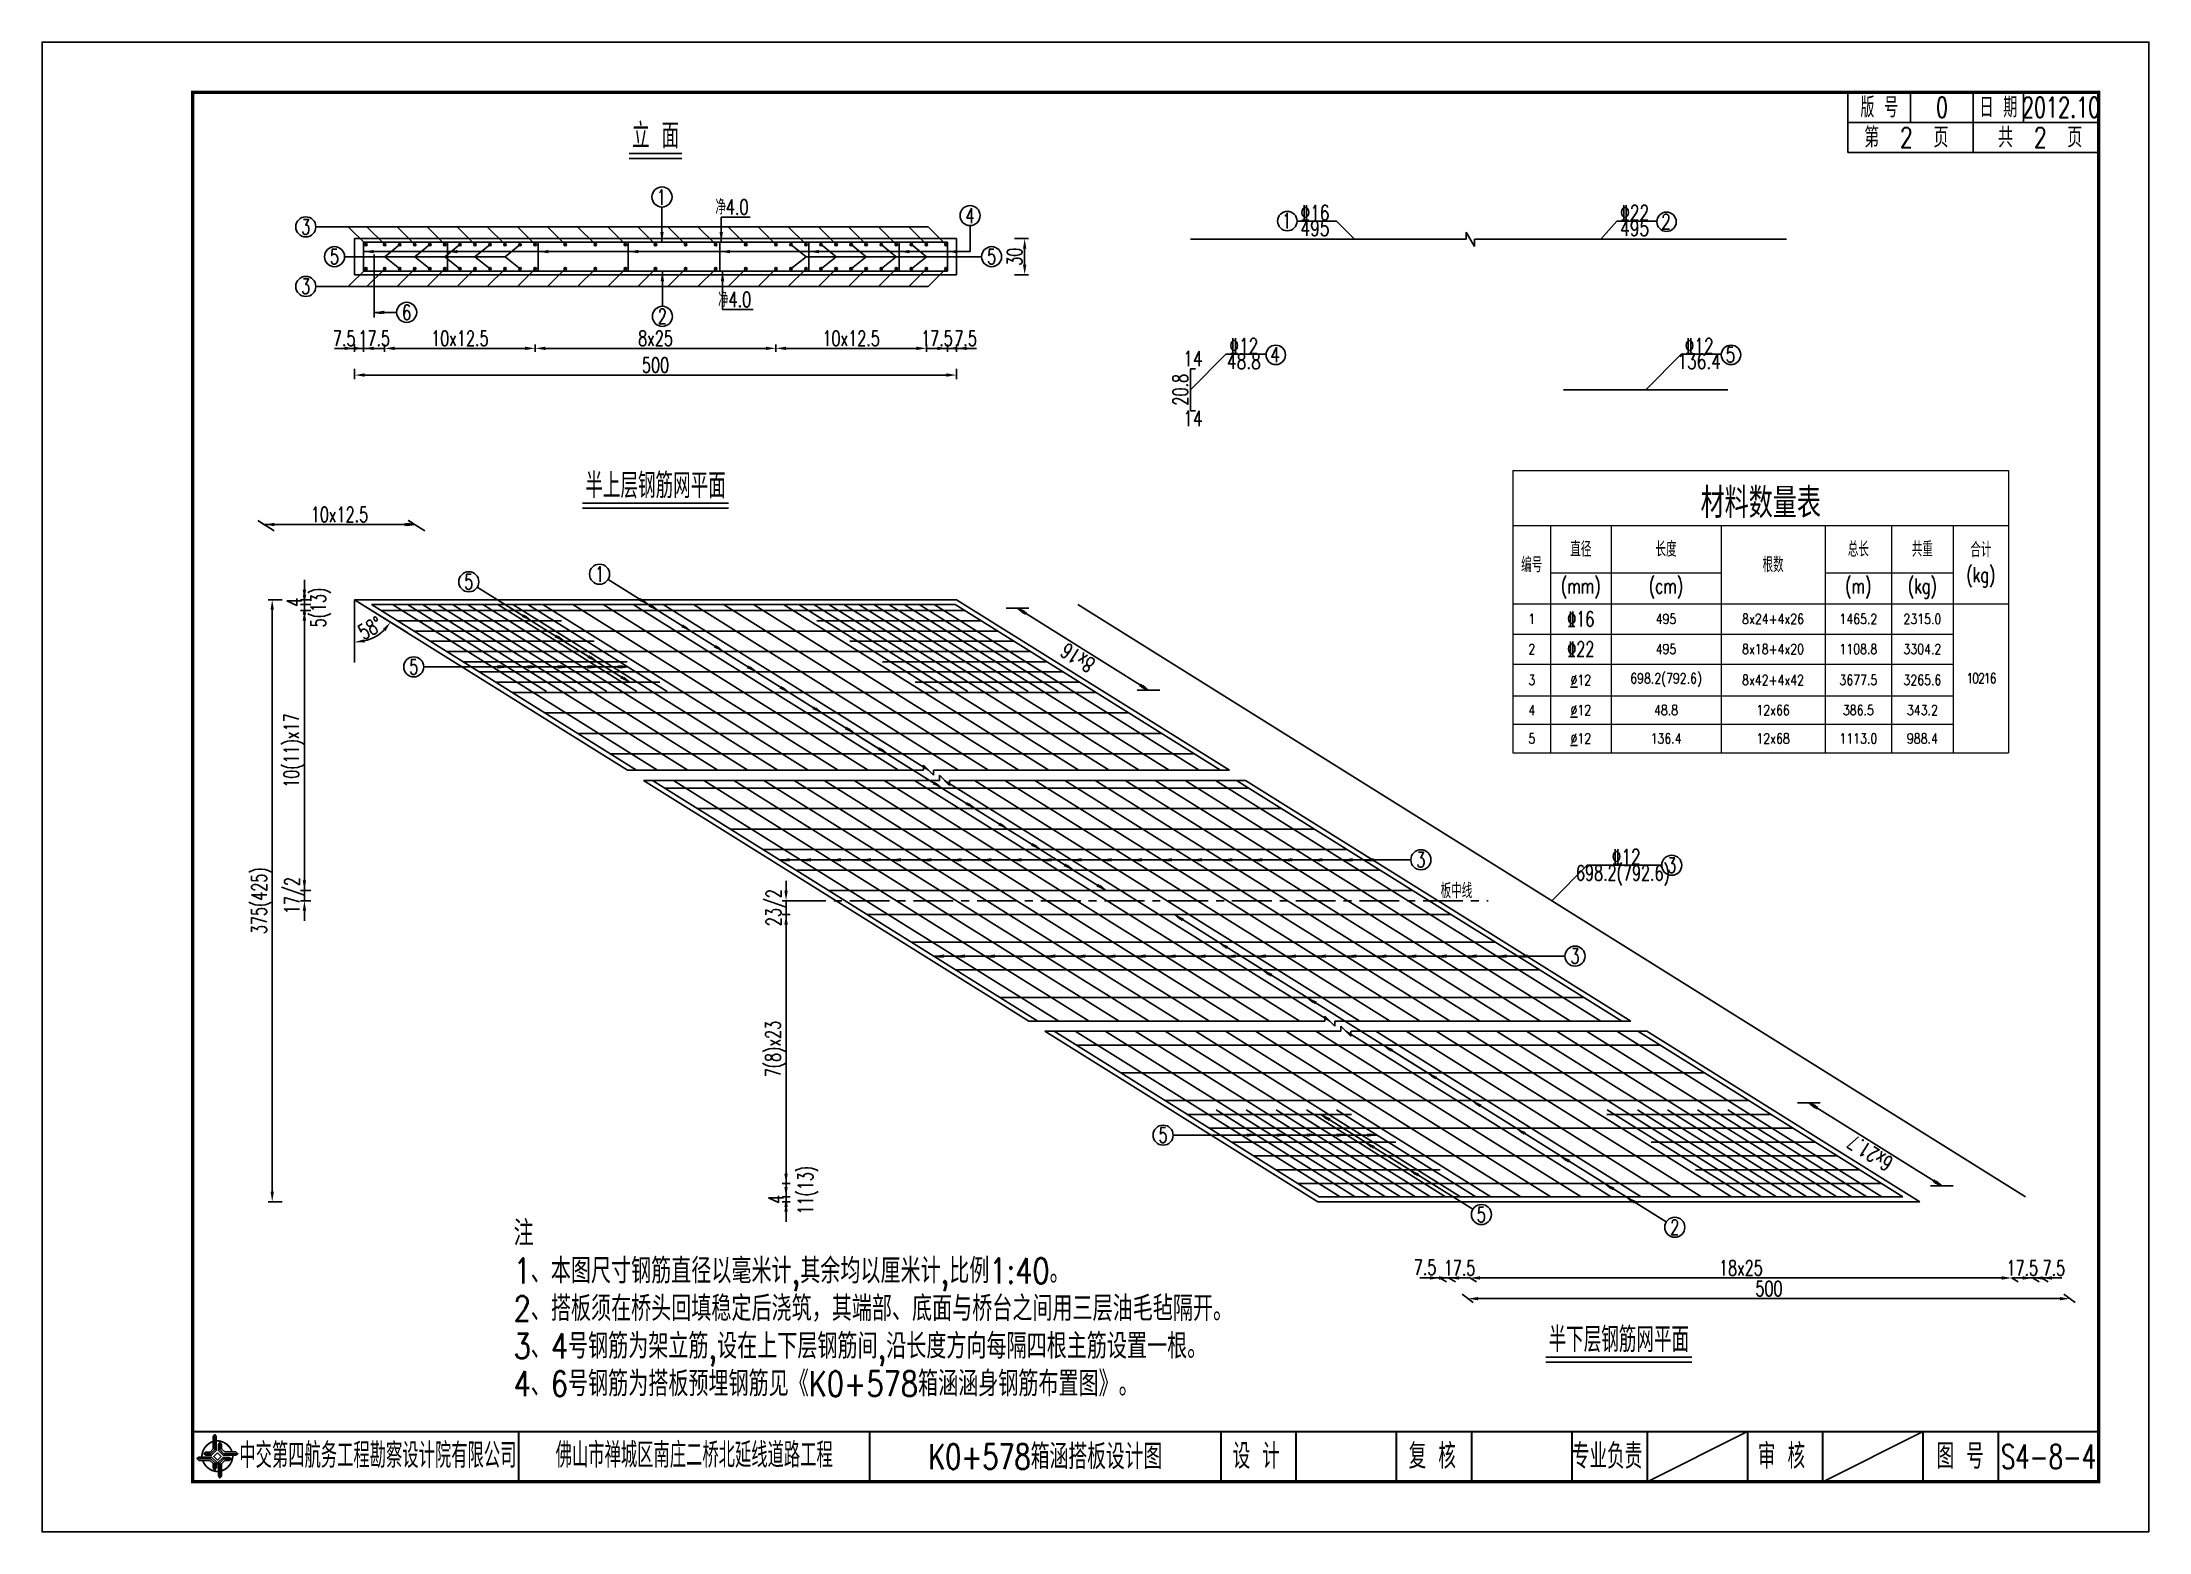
# Model space of a CAD drawing. Header units: millimetres. Extents: x -475 to 1205, y -1212 to 867.
# Drawn here: x -475.2 to -55.2, y -915.1 to -618.1 of the extents above; entities that cross this region are included whole.
import ezdxf
from ezdxf.enums import TextEntityAlignment as Align

# ---------------------------------------------------------------- set-up
doc = ezdxf.new("R2010")
doc.units = ezdxf.units.MM
doc.header["$LTSCALE"] = 0.25
doc.header["$PDMODE"] = 32
doc.header["$PDSIZE"] = 0.5
doc.linetypes.add('CENTER', pattern=[50.8, 31.75, -6.35, 6.35, -6.35])
for name, color, linetype in [('1', 7, 'Continuous'), ('2', 7, 'Continuous'), ('20', 7, 'CENTER'), ('27', 220, 'Continuous'), ('29', 6, 'Continuous'), ('图框', 7, 'Continuous'), ('尺寸标注', 2, 'Continuous'), ('文字', 7, 'Continuous'), ('标注', 4, 'Continuous'), ('次轮廓线', 7, 'Continuous'), ('结构', 7, 'Continuous'), ('表格', 7, 'Continuous')]:
    doc.layers.add(name, color=color, linetype=linetype)
doc.styles.add('DESIGN', font='romans9_.shx', dxfattribs={"width": 0.8, "bigfont": 'hztxt.shx'})
doc.styles.get("Standard").update_dxf_attribs({"font": 'simplex1.shx', "width": 0.7, "bigfont": 'hztxt.shx'})
doc.styles.add('text', font='romans__.shx', dxfattribs={"width": 0.8, "bigfont": 'hztxt.shx'})
doc.styles.add('数字', font='simplex1.shx', dxfattribs={"width": 0.8, "bigfont": 'hztxt.shx'})
doc.styles.add('钢筋', font='simplex1.shx', dxfattribs={"width": 0.8, "height": 2.2, "bigfont": 'hztxt.shx'})
doc.dimstyles.new('STANDARD-200', dxfattribs={"dimscale": 0, "dimtxt": 3, "dimasz": 2, "dimexe": 0.8, "dimexo": 1, "dimgap": 0.5, "dimtad": 1, "dimdec": 0, "dimlfac": 20, "dimzin": 9, "dimdsep": 46, "dimtxsty": 'Standard', "dimcen": 0.5, "dimclrd": 256, "dimclre": 256, "dimclrt": 7, "dimadec": 0, "dimazin": 2, "dimtfac": 1, "dimtdec": 0, "dimtix": 1, "dimtmove": 2, "dimatfit": 3, "dimfxl": 0, "dimtolj": 1, "dimtzin": 0, "dimlwd": -1, "dimlwe": -1, "dimarcsym": 0})
doc.dimstyles.new('STANDARD-31.249875', dxfattribs={"dimscale": 0, "dimtxt": 3, "dimasz": 2, "dimexe": 0.8, "dimexo": 1, "dimgap": 0.5, "dimtad": 1, "dimdec": 1, "dimlfac": 3.124988, "dimzin": 9, "dimdsep": 46, "dimtxsty": 'Standard', "dimcen": 0.5, "dimclrd": 256, "dimclre": 256, "dimclrt": 7, "dimadec": 0, "dimazin": 2, "dimtfac": 1, "dimtdec": 1, "dimtix": 1, "dimtmove": 2, "dimatfit": 3, "dimfxl": 0, "dimtolj": 1, "dimtzin": 0, "dimlwd": -1, "dimlwe": -1, "dimarcsym": 0})
doc.dimstyles.new('STANDARD-41.665', dxfattribs={"dimscale": 0, "dimtxt": 3, "dimasz": 2, "dimexe": 0.8, "dimexo": 1, "dimgap": 0.5, "dimtad": 1, "dimdec": 1, "dimlfac": 4.16665, "dimzin": 9, "dimdsep": 46, "dimtxsty": 'Standard', "dimcen": 0.5, "dimclrd": 256, "dimclre": 256, "dimclrt": 7, "dimadec": 0, "dimazin": 2, "dimtfac": 1, "dimtdec": 1, "dimtix": 1, "dimtmove": 2, "dimatfit": 3, "dimfxl": 0, "dimtolj": 1, "dimtzin": 0, "dimlwd": -1, "dimlwe": -1, "dimarcsym": 0})

msp = doc.modelspace()

# ---------------------------------------------------------------- texts
at = {"width": 0.7}
for s, p in [('专业负责', (-163.176, -899.991)), ('审 核', (-128.402, -899.991)), ('图 号', (-92.783, -899.991))]:
    msp.add_text(s, height=5, dxfattribs=at).set_placement(p, align=Align.MIDDLE_CENTER)
at = {"layer": '图框'}
for s, width, p in [('中交第四航务工程勘察设计院有限公司', 0.65, (-408.235, -899.837)), ('佛山市禅城区南庄二桥北延线道路工程', 0.65, (-345.166, -899.771)), ('设 计', 0.7, (-233.121, -899.991)), ('复 核', 0.7, (-198.026, -899.991))]:
    msp.add_text(s, height=5, dxfattribs=dict(at, width=width)).set_placement(p, align=Align.MIDDLE_CENTER)
at = {"layer": '尺寸标注', "color": 7, "linetype": 'Continuous', "insert": (-381.175, -853.04), "char_height": 5, "width": 172.73634, "attachment_point": 1, "line_spacing_factor": 0.9, "style": 'DESIGN'}
msp.add_mtext('注\\P1、本图尺寸钢筋直径以毫米计,其余均以厘米计,比例1:40。\\P2、搭板须在桥头回填稳定后浇筑{\\A1;，其端部、底面与桥台之间用三层油毛毡隔开}。\\P3、4号钢筋为架立筋,设在上下层钢筋间,沿长度方向每隔四根主筋设置一根。\\P4、6号钢筋为搭板预埋钢筋见《K0+578箱涵涵身钢筋布置图》。', dxfattribs=at)
at = {"layer": '文字', "width": 0.7}
for s, p in [('版 号', (-108.916, -631.085)), ('0', (-96.416, -631.085)), ('日 期', (-85.166, -631.085)), ('2012.10', (-72.666, -631.085))]:
    msp.add_text(s, height=4, dxfattribs=at).set_placement(p, align=Align.MIDDLE_CENTER)
for s, height, p in [('立 面', 5, (-352.877, -639.257)), ('半上层钢筋网平面', 5, (-352.877, -709.006)), ('698.2(792.6)', 3, (-160.012, -785.224)), ('半下层钢筋网平面', 5, (-160.838, -879.257))]:
    msp.add_text(s, height=height, dxfattribs=at).set_placement(p, align=Align.CENTER)
for s, p in [('1', (-351.73, -649.029)), ('3', (-422.601, -654.921)), ('4', (-290.176, -652.669)), ('5', (-416.877, -660.857)), ('5', (-285.877, -660.857)), ('3', (-422.601, -666.792)), ('6', (-402.495, -671.957)), ('2', (-351.514, -672.757)), ('5', (-390.101, -725.68)), ('1', (-364.038, -724.157)), ('5', (-401.088, -742.637)), ('3', (-200.292, -781.097)), ('3', (-150.284, -782.186)), ('3', (-169.566, -800.297)), ('5', (-251.682, -835.997)), ('5', (-188.239, -851.819)), ('2', (-149.676, -854.357))]:
    msp.add_text(s, height=3, dxfattribs=at).set_placement(p, align=Align.MIDDLE)
for p in [(-334.34, -652.457), (-333.816, -670.897)]:
    msp.add_text('净4.0', height=3, dxfattribs=at).set_placement(p, align=Align.RIGHT)
at = {"layer": '文字', "width": 0.75}
for s, style, p in [('%%13216', '钢筋', (-221.411, -652.105)), ('%%13222', '钢筋', (-157.682, -652.105)), ('1', '数字', (-227.038, -653.73)), ('495', '数字', (-221.411, -655.192)), ('495', '数字', (-157.682, -655.192)), ('2', '数字', (-151.437, -653.875)), ('48.8', '数字', (-235.587, -681.723)), ('%%13212', '钢筋', (-235.587, -678.635)), ('4', '数字', (-229.343, -680.405)), ('136.4', '数字', (-144.824, -681.723)), ('%%13212', '钢筋', (-144.824, -678.635)), ('5', '数字', (-138.579, -680.405)), ('%%13212', '钢筋', (-159.366, -780.5))]:
    msp.add_text(s, height=3, dxfattribs=dict(at, style=style)).set_placement(p, align=Align.MIDDLE)
at = {"layer": '文字', "style": '数字', "width": 0.75}
for p in [(-245.735, -682.692), (-245.735, -694.622)]:
    msp.add_text('14', height=3, dxfattribs=at).set_placement(p, align=Align.CENTER)
at = {"layer": '文字', "width": 0.7}
for s, rotation, p in [('20.8', 90, (-246.735, -687.392)), ('8x16', 147.99966, (-267.913, -739.55)), ('6x21.7', 147.99984, (-109.957, -838.253))]:
    msp.add_text(s, height=3, rotation=rotation, dxfattribs=at).set_placement(p, align=Align.CENTER)
msp.add_text('板中线', height=3, dxfattribs=at).set_placement((-196.357, -788.757))

# ---------------------------------------------------------------- blocks, each defined once
blk = doc.blocks.new('tb')
at = {"lineweight": -3}
h = blk.add_hatch(color=256, dxfattribs=at)
h.paths.add_polyline_path([(-1.23, -0.13), (-3.78, -0.14), (-4.14, -0.41), (-1.4, -0.44), (-0.56, -1.24), (-0.54, -2.62), (-0.27, -2.2), (-0.26, -1.06)])
h.paths.add_polyline_path([(0.13, -1.08), (0.14, -3.86), (0.41, -4.26), (0.44, -1.24), (1.25, -0.43), (2.66, -0.43), (2.26, -0.16), (1.07, -0.15)])
h.paths.add_polyline_path([(1.08, 0.3), (3.62, 0.3), (4.02, 0.56), (1.25, 0.57), (0.43, 1.39), (0.43, 2.8), (0.16, 2.41), (0.15, 1.24)])
h.paths.add_polyline_path([(-0.28, 1.21), (-0.28, 3.99), (-0.56, 4.39), (-0.57, 1.41), (-1.38, 0.6), (-2.74, 0.56), (-2.33, 0.3), (-1.2, 0.29)])
for p, q in [((-0.56, 4.39), (-0.57, 1.41)), ((-1.38, 0.6), (-2.74, 0.56)), ((-0.57, 1.41), (-1.38, 0.6)), ((0.43, 2.8), (0.43, 1.39)), ((0.43, 1.39), (1.25, 0.57)), ((1.25, 0.57), (4.02, 0.56)), ((-4.14, -0.41), (-1.4, -0.44)), ((-1.4, -0.44), (-0.56, -1.24)), ((-0.56, -1.24), (-0.54, -2.62)), ((0.41, -4.26), (0.44, -1.24)), ((0.44, -1.24), (1.25, -0.43)), ((1.25, -0.43), (2.66, -0.43))]:
    blk.add_line(p, q, dxfattribs=at)
at = {"lineweight": -3, "flags": 128}
for points in [[(-0.9, 3.99), (-0.9, 1.58), (-1.53, 0.91), (-2.34, 0.91), (-2.74, 0.56), (-2.33, 0.3), (-1.2, 0.29), (-0.28, 1.21), (-0.28, 3.99), (-0.56, 4.39)], [(-0.04, 0.77), (0.68, 0.04), (-0.04, -0.69), (-0.77, 0.05)], [(3.62, 0.92), (1.43, 0.92), (0.77, 1.54), (0.77, 2.38), (0.43, 2.8), (0.16, 2.41), (0.15, 1.24), (1.08, 0.3), (3.62, 0.3), (4.02, 0.56)], [(-3.73, -0.76), (-1.54, -0.76), (-0.89, -1.39), (-0.89, -2.21), (-0.54, -2.62), (-0.27, -2.2), (-0.26, -1.06), (-1.23, -0.13), (-3.78, -0.14), (-4.14, -0.41)], [(0.75, -3.85), (0.75, -1.43), (1.4, -0.78), (2.26, -0.78), (2.66, -0.43), (2.26, -0.16), (1.07, -0.15), (0.13, -1.08), (0.14, -3.86), (0.41, -4.26)]]:
    blk.add_lwpolyline(points, close=True, dxfattribs=at)
at = {"lineweight": -3, "const_width": 0.35, "flags": 128}
for points in [[(-0.9, 3.02, 0.324167), (-3.16, -0.14)], [(2.88, 0.92, 0.324403), (-0.24, 3.15)], [(0.75, -2.86, 0.325418), (3.02, 0.26)], [(-2.98, -0.76, 0.322976), (0.14, -2.98)]]:
    blk.add_lwpolyline(points, format="xyb", dxfattribs=at)
blk = doc.blocks.new('series')
at = {"width": 0.75}
for tag, height, p in [('页码', 4, (-35, -19)), ('图名', 5, (-220, -282)), ('图号', 5, (-20, -282))]:
    blk.add_attdef(tag, text='', height=height, dxfattribs=at).set_placement(p, align=Align.MIDDLE_CENTER)
blk = doc.blocks.new('123')
at = {"layer": '图框', "color": 2}
blk.add_lwpolyline([(370.03, 635.68), (370.03, 932.68), (-49.97, 932.68), (-49.97, 635.68)], close=True, dxfattribs=at)
blk = doc.blocks.new('*T737')
at = {"layer": 'Defpoints', "color": 8, "lineweight": 0}
for p, q in [((0, 0), (7.5, 0)), ((0, 0), (0, -11)), ((7.5, 0), (19.55, 0)), ((19.55, 0), (41.48, 0)), ((41.48, 0), (62.25, 0)), ((62.25, 0), (75.48, 0)), ((75.48, 0), (87.78, 0)), ((87.78, 0), (98.81, 0)), ((98.81, 0), (98.81, -11)), ((7.5, -20.42), (19.55, -20.42)), ((19.55, -20.42), (41.48, -20.42)), ((62.25, -20.42), (75.48, -20.42)), ((75.48, -20.42), (87.78, -20.42))]:
    blk.add_line(p, q, dxfattribs=at)
at = {"layer": '表格', "color": 1, "lineweight": 0}
for p, q in [((0, -11), (7.5, -11)), ((0, -11), (0, -20.42)), ((7.5, -11), (19.55, -11)), ((19.55, -11), (41.48, -11)), ((41.48, -11), (62.25, -11)), ((62.25, -11), (75.48, -11)), ((75.48, -11), (87.78, -11)), ((87.78, -11), (98.81, -11)), ((98.81, -11), (98.81, -20.42)), ((0, -20.42), (0, -26.62)), ((98.81, -20.42), (98.81, -26.62)), ((0, -26.62), (0, -32.62)), ((98.81, -26.62), (98.81, -32.62)), ((0, -32.62), (0, -38.62)), ((98.81, -32.62), (98.81, -38.62)), ((0, -38.62), (0, -44.95)), ((98.81, -38.62), (98.81, -44.95)), ((0, -44.95), (0, -50.62)), ((98.81, -44.95), (98.81, -50.62)), ((0, -50.62), (0, -56.29)), ((98.81, -50.62), (98.81, -56.29)), ((0, -56.29), (7.5, -56.29)), ((7.5, -56.29), (19.55, -56.29)), ((19.55, -56.29), (41.48, -56.29)), ((41.48, -56.29), (62.25, -56.29)), ((62.25, -56.29), (75.48, -56.29)), ((75.48, -56.29), (87.78, -56.29)), ((87.78, -56.29), (98.81, -56.29))]:
    blk.add_line(p, q, dxfattribs=at)
at = {"layer": '表格', "color": 2, "lineweight": 0}
for p, q in [((7.5, -11), (7.5, -20.42)), ((19.55, -11), (19.55, -20.42)), ((41.48, -11), (41.48, -20.42)), ((62.25, -11), (62.25, -20.42)), ((75.48, -11), (75.48, -20.42)), ((87.78, -11), (87.78, -20.42)), ((7.5, -20.42), (7.5, -26.62)), ((19.55, -20.42), (19.55, -26.62)), ((41.48, -20.42), (41.48, -26.62)), ((62.25, -20.42), (62.25, -26.62)), ((75.48, -20.42), (75.48, -26.62)), ((87.78, -20.42), (87.78, -26.62)), ((7.5, -26.62), (7.5, -32.62)), ((19.55, -26.62), (19.55, -32.62)), ((41.48, -26.62), (41.48, -32.62)), ((62.25, -26.62), (62.25, -32.62)), ((75.48, -26.62), (75.48, -32.62)), ((87.78, -26.62), (87.78, -32.62)), ((0, -32.62), (7.5, -32.62)), ((7.5, -32.62), (19.55, -32.62)), ((7.5, -32.62), (7.5, -38.62)), ((19.55, -32.62), (41.48, -32.62)), ((19.55, -32.62), (19.55, -38.62)), ((41.48, -32.62), (62.25, -32.62)), ((41.48, -32.62), (41.48, -38.62)), ((62.25, -32.62), (75.48, -32.62)), ((62.25, -32.62), (62.25, -38.62)), ((75.48, -32.62), (87.78, -32.62)), ((75.48, -32.62), (75.48, -38.62)), ((87.78, -32.62), (87.78, -38.62)), ((0, -38.62), (7.5, -38.62)), ((7.5, -38.62), (19.55, -38.62)), ((7.5, -38.62), (7.5, -44.95)), ((19.55, -38.62), (41.48, -38.62)), ((19.55, -38.62), (19.55, -44.95)), ((41.48, -38.62), (62.25, -38.62)), ((41.48, -38.62), (41.48, -44.95)), ((62.25, -38.62), (75.48, -38.62)), ((62.25, -38.62), (62.25, -44.95)), ((75.48, -38.62), (87.78, -38.62)), ((75.48, -38.62), (75.48, -44.95)), ((87.78, -38.62), (87.78, -44.95)), ((0, -44.95), (7.5, -44.95)), ((7.5, -44.95), (19.55, -44.95)), ((7.5, -44.95), (7.5, -50.62)), ((19.55, -44.95), (41.48, -44.95)), ((19.55, -44.95), (19.55, -50.62)), ((41.48, -44.95), (62.25, -44.95)), ((41.48, -44.95), (41.48, -50.62)), ((62.25, -44.95), (75.48, -44.95)), ((62.25, -44.95), (62.25, -50.62)), ((75.48, -44.95), (87.78, -44.95)), ((75.48, -44.95), (75.48, -50.62)), ((87.78, -44.95), (87.78, -50.62)), ((0, -50.62), (7.5, -50.62)), ((7.5, -50.62), (19.55, -50.62)), ((7.5, -50.62), (7.5, -56.29)), ((19.55, -50.62), (41.48, -50.62)), ((19.55, -50.62), (19.55, -56.29)), ((41.48, -50.62), (62.25, -50.62)), ((41.48, -50.62), (41.48, -56.29)), ((62.25, -50.62), (75.48, -50.62)), ((62.25, -50.62), (62.25, -56.29)), ((75.48, -50.62), (87.78, -50.62)), ((75.48, -50.62), (75.48, -56.29)), ((87.78, -50.62), (87.78, -56.29))]:
    blk.add_line(p, q, dxfattribs=at)
at = {"layer": '表格', "lineweight": 0}
for p, q in [((0, -26.62), (7.5, -26.62)), ((7.5, -26.62), (19.55, -26.62)), ((19.55, -26.62), (41.48, -26.62)), ((62.25, -26.62), (75.48, -26.62)), ((75.48, -26.62), (87.78, -26.62)), ((87.78, -26.62), (98.81, -26.62))]:
    blk.add_line(p, q, dxfattribs=at)
at = {"layer": '表格', "color": 7, "lineweight": 0}
blk.add_line((41.48, -26.62), (62.25, -26.62), dxfattribs=at)
at = {"layer": '表格', "color": 1, "insert": (49.41, -9.5), "char_height": 6, "width": 95.8117, "attachment_point": 8, "style": 'DESIGN'}
blk.add_mtext('材料数量表', dxfattribs=at)
at = {"layer": '表格', "color": 0, "char_height": 3, "attachment_point": 5}
for s, insert, width in [('直径', (13.53, -15.71), 9.0506), ('长度', (30.52, -15.71), 18.9302), ('总长', (68.86, -15.71), 10.232), ('共重', (81.63, -15.71), 9.3035), ('合计\\P(kg)', (93.3, -18.81), 8.0303), ('编号', (3.75, -18.81), 4.5), ('(mm)', (13.53, -23.52), 9.0506), ('(cm)', (30.52, -23.52), 18.9302), ('根数', (51.86, -18.81), 17.7651), ('(m)', (68.86, -23.52), 10.232), ('(kg)', (81.63, -23.52), 9.3035), ('\x8416', (13.53, -29.62), 9.0506), ('\x8422', (13.53, -35.62), 9.0506)]:
    blk.add_mtext(s, dxfattribs=dict(at, insert=insert, width=width))
at = {"layer": '表格', "color": 0, "char_height": 2, "attachment_point": 5, "style": 'text'}
for s, insert, width in [('1', (3.75, -29.62), 4.5), ('495', (30.52, -29.62), 18.9302), ('8x24+4x26', (51.86, -29.62), 17.7651), ('1465.2', (68.86, -29.62), 10.232), ('2315.0', (81.63, -29.62), 9.3035), ('2', (3.75, -35.62), 4.5), ('495', (30.52, -35.62), 18.9302), ('8x18+4x20', (51.86, -35.62), 17.7651), ('1108.8', (68.86, -35.62), 10.232), ('3304.2', (81.63, -35.62), 9.3035), ('3', (3.75, -41.79), 4.5), ('{\\L%%C}12', (13.53, -41.79), 9.0506), ('698.2(792.6)', (30.52, -41.79), 18.9302), ('8x42+4x42', (51.86, -41.79), 17.7651), ('3677.5', (68.86, -41.79), 10.232), ('3265.6', (81.63, -41.79), 9.3035), ('{\\T0.8;10216}', (93.3, -41.45), 8.0303), ('4', (3.75, -47.79), 4.5), ('{\\L%%C}12', (13.53, -47.79), 9.0506), ('48.8', (30.52, -47.79), 18.9302), ('12x66', (51.86, -47.79), 17.7651), ('386.5', (68.86, -47.79), 10.232), ('343.2', (81.63, -47.79), 9.3035), ('5', (3.75, -53.45), 4.5), ('{\\L%%C}12', (13.53, -53.45), 9.0506), ('136.4', (30.52, -53.45), 18.9302), ('12x68', (51.86, -53.45), 17.7651), ('1113.0', (68.86, -53.45), 10.232), ('988.4', (81.63, -53.45), 9.3035)]:
    blk.add_mtext(s, dxfattribs=dict(at, insert=insert, width=width))
blk = doc.blocks.new('*D745')
at = {"layer": 'Defpoints', "color": 0}
for p in [(-411.07, -679.14), (-412.88, -680.8), (-411.07, -680.8)]:
    blk.add_point(p, dxfattribs=at)
at = {"layer": '标注'}
for p, q in [((-414.88, -679.14), (-416.88, -679.14)), ((-412.88, -679.8), (-412.88, -678.34)), ((-412.88, -679.14), (-411.07, -679.14)), ((-411.07, -679.8), (-411.07, -678.34)), ((-409.07, -679.14), (-407.07, -679.14))]:
    blk.add_line(p, q, dxfattribs=at)
for points in [[(-414.88, -678.8), (-414.88, -679.47), (-412.88, -679.14)], [(-409.07, -678.8), (-409.07, -679.47), (-411.07, -679.14)]]:
    blk.add_solid(points, dxfattribs=at)
at = {"layer": '标注', "color": 7, "insert": (-414.94, -677.14), "char_height": 3, "attachment_point": 5}
blk.add_mtext('\\A1;7.5', dxfattribs=at)
blk = doc.blocks.new('*D746')
at = {"layer": 'Defpoints', "color": 0}
for p in [(-406.88, -679.14), (-411.07, -680.8), (-406.88, -680.8)]:
    blk.add_point(p, dxfattribs=at)
at = {"layer": '标注'}
for p, q in [((-413.07, -679.14), (-415.07, -679.14)), ((-411.07, -679.8), (-411.07, -678.34)), ((-411.07, -679.14), (-406.88, -679.14)), ((-406.88, -679.8), (-406.88, -678.34)), ((-404.88, -679.14), (-402.88, -679.14))]:
    blk.add_line(p, q, dxfattribs=at)
for points in [[(-413.07, -678.8), (-413.07, -679.47), (-411.07, -679.14)], [(-404.88, -678.8), (-404.88, -679.47), (-406.88, -679.14)]]:
    blk.add_solid(points, dxfattribs=at)
at = {"layer": '标注', "color": 7, "insert": (-408.97, -677.14), "char_height": 3, "attachment_point": 5}
blk.add_mtext('\\A1;17.5', dxfattribs=at)
blk = doc.blocks.new('*D747')
at = {"layer": 'Defpoints', "color": 0}
for p in [(-376.88, -679.14), (-406.88, -680.8), (-376.88, -680.8)]:
    blk.add_point(p, dxfattribs=at)
at = {"layer": '标注'}
for p, q in [((-406.88, -679.8), (-406.88, -678.34)), ((-404.88, -679.14), (-378.88, -679.14)), ((-376.88, -679.8), (-376.88, -678.34))]:
    blk.add_line(p, q, dxfattribs=at)
for points in [[(-404.88, -678.8), (-404.88, -679.47), (-406.88, -679.14)], [(-378.88, -678.8), (-378.88, -679.47), (-376.88, -679.14)]]:
    blk.add_solid(points, dxfattribs=at)
at = {"layer": '标注', "color": 7, "insert": (-391.88, -677.14), "char_height": 3, "attachment_point": 5}
blk.add_mtext('\\A1;10x12.5', dxfattribs=at)
blk = doc.blocks.new('*D748')
at = {"layer": 'Defpoints', "color": 0}
for p in [(-328.88, -679.14), (-376.88, -680.8), (-328.88, -680.8)]:
    blk.add_point(p, dxfattribs=at)
at = {"layer": '标注'}
for p, q in [((-376.88, -679.8), (-376.88, -678.34)), ((-374.88, -679.14), (-330.88, -679.14)), ((-328.88, -679.8), (-328.88, -678.34))]:
    blk.add_line(p, q, dxfattribs=at)
for points in [[(-374.88, -678.8), (-374.88, -679.47), (-376.88, -679.14)], [(-330.88, -678.8), (-330.88, -679.47), (-328.88, -679.14)]]:
    blk.add_solid(points, dxfattribs=at)
at = {"layer": '标注', "color": 7, "insert": (-352.88, -677.14), "char_height": 3, "attachment_point": 5}
blk.add_mtext('\\A1;8x25', dxfattribs=at)
blk = doc.blocks.new('*D749')
at = {"layer": 'Defpoints', "color": 0}
for p in [(-298.88, -679.14), (-328.88, -680.8), (-298.88, -680.8)]:
    blk.add_point(p, dxfattribs=at)
at = {"layer": '标注'}
for p, q in [((-328.88, -679.8), (-328.88, -678.34)), ((-326.88, -679.14), (-300.88, -679.14)), ((-298.88, -679.8), (-298.88, -678.34))]:
    blk.add_line(p, q, dxfattribs=at)
for points in [[(-326.88, -678.8), (-326.88, -679.47), (-328.88, -679.14)], [(-300.88, -678.8), (-300.88, -679.47), (-298.88, -679.14)]]:
    blk.add_solid(points, dxfattribs=at)
at = {"layer": '标注', "color": 7, "insert": (-313.88, -677.14), "char_height": 3, "attachment_point": 5}
blk.add_mtext('\\A1;10x12.5', dxfattribs=at)
blk = doc.blocks.new('*D750')
at = {"layer": 'Defpoints', "color": 0}
for p in [(-294.69, -679.14), (-298.88, -680.8), (-294.69, -680.8)]:
    blk.add_point(p, dxfattribs=at)
at = {"layer": '标注'}
for p, q in [((-300.88, -679.14), (-302.88, -679.14)), ((-298.88, -679.8), (-298.88, -678.34)), ((-298.88, -679.14), (-294.69, -679.14)), ((-294.69, -679.8), (-294.69, -678.34)), ((-292.69, -679.14), (-290.69, -679.14))]:
    blk.add_line(p, q, dxfattribs=at)
for points in [[(-300.88, -678.8), (-300.88, -679.47), (-298.88, -679.14)], [(-292.69, -678.8), (-292.69, -679.47), (-294.69, -679.14)]]:
    blk.add_solid(points, dxfattribs=at)
at = {"layer": '标注', "color": 7, "insert": (-296.78, -677.14), "char_height": 3, "attachment_point": 5}
blk.add_mtext('\\A1;17.5', dxfattribs=at)
blk = doc.blocks.new('*D751')
at = {"layer": 'Defpoints', "color": 0}
for p in [(-292.88, -679.14), (-294.69, -680.8), (-292.88, -680.8)]:
    blk.add_point(p, dxfattribs=at)
at = {"layer": '标注'}
for p, q in [((-296.69, -679.14), (-298.69, -679.14)), ((-294.69, -679.8), (-294.69, -678.34)), ((-294.69, -679.14), (-292.88, -679.14)), ((-292.88, -679.8), (-292.88, -678.34)), ((-290.88, -679.14), (-288.88, -679.14))]:
    blk.add_line(p, q, dxfattribs=at)
for points in [[(-296.69, -678.8), (-296.69, -679.47), (-294.69, -679.14)], [(-290.88, -678.8), (-290.88, -679.47), (-292.88, -679.14)]]:
    blk.add_solid(points, dxfattribs=at)
at = {"layer": '标注', "color": 7, "insert": (-291.05, -677.14), "char_height": 3, "attachment_point": 5}
blk.add_mtext('\\A1;7.5', dxfattribs=at)
blk = doc.blocks.new('*D752')
at = {"layer": 'Defpoints', "color": 0}
for p in [(-412.88, -682.21), (-292.88, -682.21), (-292.88, -684.46)]:
    blk.add_point(p, dxfattribs=at)
at = {"layer": '标注'}
for p, q in [((-412.88, -683.21), (-412.88, -685.26)), ((-410.88, -684.46), (-294.88, -684.46)), ((-292.88, -683.21), (-292.88, -685.26))]:
    blk.add_line(p, q, dxfattribs=at)
for points in [[(-410.88, -684.12), (-410.88, -684.79), (-412.88, -684.46)], [(-294.88, -684.12), (-294.88, -684.79), (-292.88, -684.46)]]:
    blk.add_solid(points, dxfattribs=at)
at = {"layer": '标注', "color": 7, "insert": (-352.88, -682.46), "char_height": 3, "attachment_point": 5}
blk.add_mtext('\\A1;500', dxfattribs=at)
blk = doc.blocks.new('*D762')
at = {"layer": 'Defpoints', "color": 0}
for p in [(-292.88, -657.26), (-292.88, -664.46), (-279.29, -664.46)]:
    blk.add_point(p, dxfattribs=at)
at = {"layer": '标注'}
for p, q in [((-281.29, -657.26), (-278.49, -657.26)), ((-279.29, -659.26), (-279.29, -662.46)), ((-281.29, -664.46), (-278.49, -664.46))]:
    blk.add_line(p, q, dxfattribs=at)
for points in [[(-279.62, -659.26), (-278.96, -659.26), (-279.29, -657.26)], [(-279.62, -662.46), (-278.96, -662.46), (-279.29, -664.46)]]:
    blk.add_solid(points, dxfattribs=at)
at = {"layer": '标注', "color": 7, "insert": (-281.29, -660.86), "char_height": 3, "attachment_point": 5, "rotation": 90}
blk.add_mtext('\\A1;30', dxfattribs=at)
blk = doc.blocks.new('*D753')
at = {"layer": 'Defpoints', "color": 0}
for p in [(-425.63, -729.26), (-429.3, -849.26), (-425.63, -849.26)]:
    blk.add_point(p, dxfattribs=at)
at = {"layer": '标注'}
for p, q in [((-427.3, -729.26), (-430.1, -729.26)), ((-429.3, -731.26), (-429.3, -847.26)), ((-427.3, -849.26), (-430.1, -849.26))]:
    blk.add_line(p, q, dxfattribs=at)
for points in [[(-429.63, -731.26), (-428.96, -731.26), (-429.3, -729.26)], [(-429.63, -847.26), (-428.96, -847.26), (-429.3, -849.26)]]:
    blk.add_solid(points, dxfattribs=at)
at = {"layer": '标注', "color": 7, "insert": (-431.4, -789.26), "char_height": 3, "attachment_point": 5, "rotation": 90}
blk.add_mtext('\\A1;375(425)', dxfattribs=at)
blk = doc.blocks.new('*D754')
at = {"layer": 'Defpoints', "color": 0}
for p in [(-422.88, -730.22), (-420.63, -729.26), (-420.63, -730.22)]:
    blk.add_point(p, dxfattribs=at)
at = {"layer": '标注'}
for p, q in [((-422.88, -727.26), (-422.88, -725.26)), ((-421.63, -729.26), (-423.68, -729.26)), ((-421.63, -730.22), (-423.68, -730.22)), ((-422.88, -729.26), (-422.88, -730.22)), ((-422.88, -732.22), (-422.88, -734.22))]:
    blk.add_line(p, q, dxfattribs=at)
for points in [[(-423.21, -727.26), (-422.54, -727.26), (-422.88, -729.26)], [(-423.21, -732.22), (-422.54, -732.22), (-422.88, -730.22)]]:
    blk.add_solid(points, dxfattribs=at)
at = {"layer": '标注', "color": 7, "insert": (-424.88, -729.74), "char_height": 3, "attachment_point": 5, "rotation": 90}
blk.add_mtext('\\A1;4', dxfattribs=at)
blk = doc.blocks.new('*D755')
at = {"layer": 'Defpoints', "color": 0}
for p in [(-420.63, -730.22), (-422.88, -731.42), (-420.63, -731.42)]:
    blk.add_point(p, dxfattribs=at)
at = {"layer": '标注'}
for p, q in [((-422.88, -728.22), (-422.88, -726.22)), ((-421.63, -730.22), (-423.68, -730.22)), ((-422.88, -730.22), (-422.88, -731.42)), ((-421.63, -731.42), (-423.68, -731.42)), ((-422.88, -733.42), (-422.88, -735.42))]:
    blk.add_line(p, q, dxfattribs=at)
for points in [[(-423.21, -728.22), (-422.54, -728.22), (-422.88, -730.22)], [(-423.21, -733.42), (-422.54, -733.42), (-422.88, -731.42)]]:
    blk.add_solid(points, dxfattribs=at)
at = {"layer": '标注', "color": 7, "insert": (-419.63, -730.82), "char_height": 3, "attachment_point": 5, "rotation": 90}
blk.add_mtext('\\A1;5(13)', dxfattribs=at)
blk = doc.blocks.new('*D756')
at = {"layer": 'Defpoints', "color": 0}
for p in [(-420.63, -731.42), (-422.88, -787.22), (-420.63, -787.22)]:
    blk.add_point(p, dxfattribs=at)
at = {"layer": '标注'}
for p, q in [((-421.63, -731.42), (-423.68, -731.42)), ((-422.88, -733.42), (-422.88, -785.22)), ((-421.63, -787.22), (-423.68, -787.22))]:
    blk.add_line(p, q, dxfattribs=at)
for points in [[(-423.21, -733.42), (-422.54, -733.42), (-422.88, -731.42)], [(-423.21, -785.22), (-422.54, -785.22), (-422.88, -787.22)]]:
    blk.add_solid(points, dxfattribs=at)
at = {"layer": '标注', "color": 7, "insert": (-424.98, -759.32), "char_height": 3, "attachment_point": 5, "rotation": 90}
blk.add_mtext('\\A1;10(11)x17', dxfattribs=at)
blk = doc.blocks.new('*D757')
at = {"layer": 'Defpoints', "color": 0}
for p in [(-422.88, -789.26), (-420.63, -787.22), (-420.63, -789.26)]:
    blk.add_point(p, dxfattribs=at)
at = {"layer": '标注'}
for p, q in [((-422.88, -785.22), (-422.88, -783.22)), ((-421.63, -787.22), (-423.68, -787.22)), ((-421.63, -789.26), (-423.68, -789.26)), ((-422.88, -787.22), (-422.88, -789.26)), ((-422.88, -791.26), (-422.88, -793.26))]:
    blk.add_line(p, q, dxfattribs=at)
for points in [[(-423.21, -785.22), (-422.54, -785.22), (-422.88, -787.22)], [(-423.21, -791.26), (-422.54, -791.26), (-422.88, -789.26)]]:
    blk.add_solid(points, dxfattribs=at)
at = {"layer": '标注', "color": 7, "insert": (-424.88, -788.24), "char_height": 3, "attachment_point": 5, "rotation": 90}
blk.add_mtext('\\A1;17/2', dxfattribs=at)
blk = doc.blocks.new('*D758')
at = {"layer": 'Defpoints', "color": 0}
for p in [(-400.88, -714.26), (-406.88, -729.26), (-376.88, -729.26)]:
    blk.add_point(p, dxfattribs=at)
at = {"layer": '标注'}
for p, q in [((-430.81, -714.3), (-432.16, -713.46)), ((-400.81, -714.3), (-402.16, -713.46)), ((-428.88, -714.26), (-402.88, -714.26))]:
    blk.add_line(p, q, dxfattribs=at)
for points in [[(-428.88, -713.92), (-428.88, -714.59), (-430.88, -714.26)], [(-402.88, -713.92), (-402.88, -714.59), (-400.88, -714.26)]]:
    blk.add_solid(points, dxfattribs=at)
at = {"layer": '标注', "color": 7, "insert": (-415.88, -712.26), "char_height": 3, "attachment_point": 5}
blk.add_mtext('\\A1;10x12.5', dxfattribs=at)
blk = doc.blocks.new('*D759')
at = {"layer": 'Defpoints', "color": 0}
for p in [(-316.86, -789.26), (-326.86, -792.02), (-324.61, -792.02)]:
    blk.add_point(p, dxfattribs=at)
at = {"layer": '标注'}
for p, q in [((-326.86, -787.26), (-326.86, -785.26)), ((-326.06, -789.26), (-327.66, -789.26)), ((-326.86, -789.26), (-326.86, -792.02)), ((-326.06, -792.02), (-327.66, -792.02)), ((-326.86, -794.02), (-326.86, -796.02))]:
    blk.add_line(p, q, dxfattribs=at)
for points in [[(-327.19, -787.26), (-326.52, -787.26), (-326.86, -789.26)], [(-327.19, -794.02), (-326.52, -794.02), (-326.86, -792.02)]]:
    blk.add_solid(points, dxfattribs=at)
at = {"layer": '标注', "color": 7, "insert": (-328.86, -790.64), "char_height": 3, "attachment_point": 5, "rotation": 90}
blk.add_mtext('\\A1;23/2', dxfattribs=at)
blk = doc.blocks.new('*D760')
at = {"layer": 'Defpoints', "color": 0}
for p in [(-310.63, -792.02), (-326.86, -845.66), (-324.61, -845.66)]:
    blk.add_point(p, dxfattribs=at)
at = {"layer": '标注'}
for p, q in [((-326.06, -792.02), (-327.66, -792.02)), ((-326.86, -794.02), (-326.86, -843.66)), ((-326.06, -845.66), (-327.66, -845.66))]:
    blk.add_line(p, q, dxfattribs=at)
for points in [[(-327.19, -794.02), (-326.52, -794.02), (-326.86, -792.02)], [(-327.19, -843.66), (-326.52, -843.66), (-326.86, -845.66)]]:
    blk.add_solid(points, dxfattribs=at)
at = {"layer": '标注', "color": 7, "insert": (-328.96, -818.84), "char_height": 3, "attachment_point": 5, "rotation": 90}
blk.add_mtext('\\A1;7(8)x23', dxfattribs=at)
blk = doc.blocks.new('*D738')
at = {"layer": 'Defpoints', "color": 0}
for p in [(-326.86, -848.3), (-324.61, -845.66), (-324.61, -848.3)]:
    blk.add_point(p, dxfattribs=at)
at = {"layer": '标注'}
for p, q in [((-326.86, -843.66), (-326.86, -841.66)), ((-326.06, -845.66), (-327.66, -845.66)), ((-326.06, -848.3), (-327.66, -848.3)), ((-326.86, -845.66), (-326.86, -848.3)), ((-326.86, -850.3), (-326.86, -852.3))]:
    blk.add_line(p, q, dxfattribs=at)
for points in [[(-327.19, -843.66), (-326.52, -843.66), (-326.86, -845.66)], [(-327.19, -850.3), (-326.52, -850.3), (-326.86, -848.3)]]:
    blk.add_solid(points, dxfattribs=at)
at = {"layer": '标注', "color": 7, "insert": (-322.48, -846.98), "char_height": 3, "attachment_point": 5, "rotation": 90}
blk.add_mtext('\\A1;11(13)', dxfattribs=at)
blk = doc.blocks.new('*D739')
at = {"layer": 'Defpoints', "color": 0}
for p in [(-324.61, -848.3), (-326.86, -849.26), (-324.61, -849.26)]:
    blk.add_point(p, dxfattribs=at)
at = {"layer": '标注'}
for p, q in [((-326.06, -848.3), (-327.66, -848.3)), ((-326.86, -846.3), (-326.86, -844.3)), ((-326.86, -848.3), (-326.86, -849.26)), ((-326.06, -849.26), (-327.66, -849.26)), ((-326.86, -851.26), (-326.86, -853.26))]:
    blk.add_line(p, q, dxfattribs=at)
for points in [[(-327.19, -846.3), (-326.52, -846.3), (-326.86, -848.3)], [(-327.19, -851.26), (-326.52, -851.26), (-326.86, -849.26)]]:
    blk.add_solid(points, dxfattribs=at)
at = {"layer": '标注', "color": 7, "insert": (-328.86, -848.78), "char_height": 3, "attachment_point": 5, "rotation": 90}
blk.add_mtext('\\A1;4', dxfattribs=at)
blk = doc.blocks.new('*D740')
at = {"layer": 'Defpoints', "color": 0}
for p in [(-194.92, -865.45), (-74.92, -865.45), (-70.9, -868.59)]:
    blk.add_point(p, dxfattribs=at)
at = {"layer": '标注'}
for p, q in [((-192.09, -867.67), (-189.88, -869.39)), ((-188.9, -868.59), (-72.9, -868.59)), ((-72.09, -867.67), (-69.88, -869.39))]:
    blk.add_line(p, q, dxfattribs=at)
for points in [[(-188.9, -868.26), (-188.9, -868.93), (-190.9, -868.59)], [(-72.9, -868.26), (-72.9, -868.93), (-70.9, -868.59)]]:
    blk.add_solid(points, dxfattribs=at)
at = {"layer": '标注', "color": 7, "insert": (-130.9, -866.59), "char_height": 3, "attachment_point": 5}
blk.add_mtext('\\A1;500', dxfattribs=at)
blk = doc.blocks.new('*D761')
at = {"layer": 'Defpoints', "color": 0}
for p in [(-220.84, -849.26), (-219.03, -849.26), (-194.68, -864.47)]:
    blk.add_point(p, dxfattribs=at)
at = {"layer": '标注'}
for p, q in [((-198.5, -864.47), (-200.5, -864.47)), ((-196.57, -864.42), (-195.21, -865.27)), ((-196.5, -864.47), (-194.68, -864.47)), ((-194.76, -864.42), (-193.4, -865.27)), ((-192.68, -864.47), (-190.68, -864.47))]:
    blk.add_line(p, q, dxfattribs=at)
for points in [[(-198.5, -864.13), (-198.5, -864.8), (-196.5, -864.47)], [(-192.68, -864.13), (-192.68, -864.8), (-194.68, -864.47)]]:
    blk.add_solid(points, dxfattribs=at)
at = {"layer": '标注', "color": 7, "insert": (-199.46, -862.35), "char_height": 3, "attachment_point": 5}
blk.add_mtext('\\A1;7.5', dxfattribs=at)
blk = doc.blocks.new('*D741')
at = {"layer": 'Defpoints', "color": 0}
for p in [(-219.03, -849.26), (-214.84, -849.26), (-190.5, -864.47)]:
    blk.add_point(p, dxfattribs=at)
at = {"layer": '标注'}
for p, q in [((-196.68, -864.47), (-198.68, -864.47)), ((-194.76, -864.42), (-193.4, -865.27)), ((-194.68, -864.47), (-190.5, -864.47)), ((-190.57, -864.42), (-189.21, -865.27)), ((-188.5, -864.47), (-186.5, -864.47))]:
    blk.add_line(p, q, dxfattribs=at)
for points in [[(-196.68, -864.13), (-196.68, -864.8), (-194.68, -864.47)], [(-188.5, -864.13), (-188.5, -864.8), (-190.5, -864.47)]]:
    blk.add_solid(points, dxfattribs=at)
at = {"layer": '标注', "color": 7, "insert": (-192.59, -862.47), "char_height": 3, "attachment_point": 5}
blk.add_mtext('\\A1;17.5', dxfattribs=at)
blk = doc.blocks.new('*D742')
at = {"layer": 'Defpoints', "color": 0}
for p in [(-214.84, -849.26), (-106.84, -849.26), (-82.5, -864.47)]:
    blk.add_point(p, dxfattribs=at)
at = {"layer": '标注'}
for p, q in [((-190.57, -864.42), (-189.21, -865.27)), ((-188.5, -864.47), (-84.5, -864.47)), ((-82.57, -864.42), (-81.22, -865.27))]:
    blk.add_line(p, q, dxfattribs=at)
for points in [[(-188.5, -864.13), (-188.5, -864.8), (-190.5, -864.47)], [(-84.5, -864.13), (-84.5, -864.8), (-82.5, -864.47)]]:
    blk.add_solid(points, dxfattribs=at)
at = {"layer": '标注', "color": 7, "insert": (-136.5, -862.47), "char_height": 3, "attachment_point": 5}
blk.add_mtext('\\A1;18x25', dxfattribs=at)
blk = doc.blocks.new('*D743')
at = {"layer": 'Defpoints', "color": 0}
for p in [(-106.84, -849.26), (-102.65, -849.26), (-78.31, -864.47)]:
    blk.add_point(p, dxfattribs=at)
at = {"layer": '标注'}
for p, q in [((-84.5, -864.47), (-86.5, -864.47)), ((-82.57, -864.42), (-81.22, -865.27)), ((-82.5, -864.47), (-78.31, -864.47)), ((-78.38, -864.42), (-77.03, -865.27)), ((-76.31, -864.47), (-74.31, -864.47))]:
    blk.add_line(p, q, dxfattribs=at)
for points in [[(-84.5, -864.13), (-84.5, -864.8), (-82.5, -864.47)], [(-76.31, -864.13), (-76.31, -864.8), (-78.31, -864.47)]]:
    blk.add_solid(points, dxfattribs=at)
at = {"layer": '标注', "color": 7, "insert": (-80.4, -862.47), "char_height": 3, "attachment_point": 5}
blk.add_mtext('\\A1;17.5', dxfattribs=at)
blk = doc.blocks.new('*D744')
at = {"layer": 'Defpoints', "color": 0}
for p in [(-102.65, -849.26), (-100.84, -849.26), (-76.5, -864.47)]:
    blk.add_point(p, dxfattribs=at)
at = {"layer": '标注'}
for p, q in [((-80.31, -864.47), (-82.31, -864.47)), ((-78.38, -864.42), (-77.03, -865.27)), ((-78.31, -864.47), (-76.5, -864.47)), ((-76.57, -864.42), (-75.22, -865.27)), ((-74.5, -864.47), (-72.5, -864.47))]:
    blk.add_line(p, q, dxfattribs=at)
for points in [[(-80.31, -864.13), (-80.31, -864.8), (-78.31, -864.47)], [(-74.5, -864.13), (-74.5, -864.8), (-76.5, -864.47)]]:
    blk.add_solid(points, dxfattribs=at)
at = {"layer": '标注', "color": 7, "insert": (-74.11, -862.49), "char_height": 3, "attachment_point": 5}
blk.add_mtext('\\A1;7.5', dxfattribs=at)
blk = doc.blocks.new('*D763')
at = {"layer": 'Defpoints', "color": 0}
for p in [(-412.88, -729.26), (-412.88, -729.26), (-410.08, -737.22), (-402.28, -735.88), (-412.88, -741.76)]:
    blk.add_point(p, dxfattribs=at)
at = {"layer": '标注'}
blk.add_arc((-412.88, -729.26), 8.44, 283.609, 314.3904, dxfattribs=at)
for points in [[(-407.23, -735.08), (-406.71, -735.5), (-405.72, -733.73)], [(-410.85, -737.79), (-410.93, -737.13), (-412.88, -737.7)]]:
    blk.add_solid(points, dxfattribs=at)
at = {"layer": '标注', "color": 7, "insert": (-409.75, -734.89), "char_height": 3, "attachment_point": 5, "rotation": 28.9997}
blk.add_mtext('\\A1;58°', dxfattribs=at)

# ---------------------------------------------------------------- dimensions: what is measured, and where the dimension line sits
at = {"layer": '标注'}
dim = msp.add_linear_dim(base=(-279.29, -664.457), p1=(-292.877, -657.257), p2=(-292.877, -664.457), angle=90, dimstyle='STANDARD-41.665', override={"dimscale": 1}, dxfattribs=at)
dim.commit()
dim.dimension.update_dxf_attribs({"geometry": '*D762', "text_midpoint": (-281.29, -660.857)})
for base, p1, p2, picture, middle in [((-411.065, -679.138), (-412.877, -680.802), (-411.065, -680.802), '*D745', (-414.938, -677.138)), ((-292.877, -679.138), (-294.688, -680.802), (-292.877, -680.802), '*D751', (-291.049, -677.138))]:
    dim = msp.add_linear_dim(base=base, p1=p1, p2=p2, dimstyle='STANDARD-41.665', override={"dimscale": 1}, dxfattribs=at)
    dim.commit()
    dim.dimension.update_dxf_attribs({"geometry": picture, "text_midpoint": middle, "dimtype": 160})
for base, p1, p2, picture, middle in [((-406.8767, -679.1376), (-411.0652, -680.8016), (-406.8767, -680.8017), '*D746', (-408.9709, -677.1376)), ((-294.688, -679.138), (-298.877, -680.802), (-294.688, -680.802), '*D750', (-296.783, -677.138)), ((-292.877, -684.457), (-412.877, -682.207), (-292.877, -682.208), '*D752', (-352.877, -682.457))]:
    dim = msp.add_linear_dim(base=base, p1=p1, p2=p2, dimstyle='STANDARD-41.665', override={"dimscale": 1}, dxfattribs=at)
    dim.commit()
    dim.dimension.update_dxf_attribs({"geometry": picture, "text_midpoint": middle})
for base, p1, p2, text, dimstyle, override, picture, middle in [((-376.877, -679.138), (-406.877, -680.802), (-376.877, -680.802), '10x12.5', 'STANDARD-41.665', {"dimscale": 1}, '*D747', (-391.877, -677.138)), ((-328.877, -679.138), (-376.877, -680.802), (-328.877, -680.802), '8x25', 'STANDARD-41.665', {"dimscale": 1}, '*D748', (-352.877, -677.138)), ((-298.877, -679.138), (-328.877, -680.802), (-298.877, -680.802), '10x12.5', 'STANDARD-41.665', {"dimscale": 1}, '*D749', (-313.877, -677.138)), ((-400.882, -714.257), (-406.877, -729.257), (-376.877, -729.257), '10x12.5', 'STANDARD-31.249875', {"dimscale": 1, "dimfxl": 0.8, "dimarcsym": 2}, '*D758', (-415.882, -712.257)), ((-190.495, -864.468), (-219.026, -849.257), (-214.838, -849.257), '17.5', 'STANDARD-31.249875', {"dimscale": 1, "dimfxl": 0.8, "dimarcsym": 2}, '*D741', (-192.589, -862.468)), ((-82.495, -864.468), (-214.838, -849.257), (-106.838, -849.257), '18x25', 'STANDARD-31.249875', {"dimscale": 1, "dimfxl": 0.8, "dimarcsym": 2}, '*D742', (-136.495, -862.468)), ((-78.307, -864.468), (-106.838, -849.257), (-102.649, -849.257), '17.5', 'STANDARD-31.249875', {"dimscale": 1, "dimfxl": 0.8, "dimarcsym": 2}, '*D743', (-80.401, -862.468)), ((-70.903, -868.592), (-194.925, -865.45), (-74.925, -865.45), '500', 'STANDARD-31.249875', {"dimscale": 1}, '*D740', (-130.903, -866.592))]:
    dim = msp.add_linear_dim(base=base, p1=p1, p2=p2, text=text, dimstyle=dimstyle, override=override, dxfattribs=at)
    dim.commit()
    dim.dimension.update_dxf_attribs({"geometry": picture, "text_midpoint": middle})
for base, p1, p2, text, override, picture, middle in [((-422.877, -730.217), (-420.627, -729.257), (-420.627, -730.217), '4', {"dimscale": 1}, '*D754', (-424.877, -729.737)), ((-429.297, -849.257), (-425.627, -729.257), (-425.627, -849.257), '375(425)', {"dimscale": 1}, '*D753', (-431.397, -789.257)), ((-422.877, -787.217), (-420.627, -731.417), (-420.627, -787.217), '10(11)x17', {"dimscale": 1}, '*D756', (-424.977, -759.317)), ((-422.877, -789.257), (-420.627, -787.217), (-420.627, -789.257), '17/2', {"dimscale": 1}, '*D757', (-424.877, -788.237)), ((-326.857, -792.017), (-316.858, -789.257), (-324.607, -792.017), '23/2', {"dimscale": 1, "dimfxl": 0.8, "dimarcsym": 2}, '*D759', (-328.857, -790.637)), ((-326.857, -845.657), (-310.629, -792.017), (-324.607, -845.657), '7(8)x23', {"dimscale": 1, "dimfxl": 0.8, "dimarcsym": 2}, '*D760', (-328.957, -818.837)), ((-326.857, -849.257), (-324.607, -848.297), (-324.607, -849.257), '4', {"dimscale": 1, "dimfxl": 0.8, "dimarcsym": 2}, '*D739', (-328.857, -848.777))]:
    dim = msp.add_linear_dim(base=base, p1=p1, p2=p2, angle=90, text=text, dimstyle='STANDARD-31.249875', override=override, dxfattribs=at)
    dim.commit()
    dim.dimension.update_dxf_attribs({"geometry": picture, "text_midpoint": middle})
for base, p1, p2, text, override, picture, middle in [((-422.877, -731.417), (-420.627, -730.217), (-420.627, -731.417), '5(13)', {"dimscale": 1}, '*D755', (-419.629, -730.817)), ((-326.857, -848.297), (-324.607, -845.657), (-324.607, -848.297), '11(13)', {"dimscale": 1, "dimfxl": 0.8, "dimarcsym": 2}, '*D738', (-322.48, -846.977))]:
    dim = msp.add_linear_dim(base=base, p1=p1, p2=p2, angle=90, text=text, dimstyle='STANDARD-31.249875', override=override, dxfattribs=at)
    dim.commit()
    dim.dimension.update_dxf_attribs({"geometry": picture, "text_midpoint": middle, "dimtype": 160})
dim = msp.add_angular_dim_2l(base=(-410.083, -737.221), line1=((-412.877, -729.257), (-412.877, -741.757)), line2=((-412.877, -729.257), (-402.276, -735.881)), dimstyle='STANDARD-200', override={"dimscale": 1}, dxfattribs=at)
dim.commit()
dim.dimension.update_dxf_attribs({"geometry": '*D763', "text_midpoint": (-409.755, -734.889)})
for base, p1, p2, picture, middle in [((-194.684, -864.468), (-220.838, -849.257), (-219.026, -849.257), '*D761', (-199.46, -862.35)), ((-76.495, -864.468), (-102.649, -849.257), (-100.838, -849.257), '*D744', (-74.109, -862.49))]:
    dim = msp.add_linear_dim(base=base, p1=p1, p2=p2, text='7.5', dimstyle='STANDARD-31.249875', override={"dimscale": 1, "dimfxl": 0.8, "dimarcsym": 2}, dxfattribs=at)
    dim.commit()
    dim.dimension.update_dxf_attribs({"geometry": picture, "text_midpoint": middle, "dimtype": 160})

# ---------------------------------------------------------------- linework, layer by layer
for points, const_width in [([(-65.166, -628.085), (-445.166, -628.085), (-445.166, -905.085), (-65.166, -905.085), (-65.166, -628.085)], 0.7), ([(-445.166, -895.085), (-65.166, -895.085)], 0.4), ([(-170.166, -905.085), (-170.166, -895.085)], 0.4), ([(-155.166, -905.085), (-155.166, -895.085)], 0.4), ([(-135.166, -905.085), (-135.166, -895.085)], 0.4), ([(-120.166, -905.085), (-120.166, -895.085)], 0.4), ([(-100.166, -905.085), (-100.166, -895.085)], 0.4), ([(-85.166, -905.085), (-85.166, -895.085)], 0.4)]:
    msp.add_lwpolyline(points, dxfattribs=dict(const_width=const_width))
at = {"layer": '1'}
for p, q in [((-358.109, -641.257), (-347.645, -641.257)), ((-412.877, -657.257), (-412.877, -664.457)), ((-292.877, -657.257), (-412.877, -657.257)), ((-292.877, -664.457), (-292.877, -657.257)), ((-412.877, -664.457), (-292.877, -664.457)), ((-408.971, -671.957), (-407.471, -672.168)), ((-382.638, -742.608), (-384.138, -742.819)), ((-376.638, -742.608), (-378.138, -742.819)), ((-370.464, -742.637), (-371.964, -742.847)), ((-364.464, -742.637), (-365.964, -742.848)), ((-358.448, -742.634), (-359.948, -742.845)), ((-328.104, -781.097), (-326.604, -781.308)), ((-323.916, -781.097), (-322.416, -781.308)), ((-317.916, -781.097), (-316.416, -781.308)), ((-311.916, -781.097), (-310.416, -781.308)), ((-305.916, -781.097), (-304.416, -781.308)), ((-299.916, -781.097), (-298.416, -781.308)), ((-293.916, -781.097), (-292.416, -781.308)), ((-287.916, -781.097), (-286.416, -781.308)), ((-281.916, -781.097), (-280.416, -781.308)), ((-275.916, -781.097), (-274.416, -781.308)), ((-269.916, -781.097), (-268.416, -781.308)), ((-263.916, -781.097), (-262.416, -781.308)), ((-257.916, -781.097), (-256.416, -781.308)), ((-251.916, -781.097), (-250.416, -781.308)), ((-245.916, -781.097), (-244.416, -781.308)), ((-239.916, -781.097), (-238.416, -781.308)), ((-233.916, -781.097), (-232.416, -781.308)), ((-227.916, -781.097), (-226.416, -781.308)), ((-221.916, -781.097), (-220.416, -781.308)), ((-215.916, -781.097), (-214.416, -781.308)), ((-211.728, -781.097), (-210.228, -781.308))]:
    msp.add_line(p, q, dxfattribs=at)
for centre, radius in [((-410.598, -658.457), 0.25), ((-410.598, -658.457), 0.15), ((-410.598, -658.457), 0.05), ((-406.877, -658.457), 0.25), ((-406.877, -658.457), 0.15), ((-406.877, -658.457), 0.05), ((-403.877, -658.457), 0.25), ((-403.877, -658.457), 0.15), ((-403.877, -658.457), 0.05), ((-400.877, -658.457), 0.25), ((-400.877, -658.457), 0.15), ((-400.877, -658.457), 0.05), ((-397.877, -658.457), 0.25), ((-397.877, -658.457), 0.15), ((-397.877, -658.457), 0.05), ((-394.877, -658.457), 0.25), ((-394.877, -658.457), 0.15), ((-394.877, -658.457), 0.05), ((-391.877, -658.457), 0.25), ((-391.877, -658.457), 0.15), ((-391.877, -658.457), 0.05), ((-388.877, -658.457), 0.25), ((-388.877, -658.457), 0.15), ((-388.877, -658.457), 0.05), ((-385.877, -658.457), 0.25), ((-385.877, -658.457), 0.15), ((-385.877, -658.457), 0.05), ((-382.877, -658.457), 0.25), ((-382.877, -658.457), 0.15), ((-382.877, -658.457), 0.05), ((-379.877, -658.457), 0.25), ((-379.877, -658.457), 0.15), ((-379.877, -658.457), 0.05), ((-376.877, -658.457), 0.25), ((-376.877, -658.457), 0.15), ((-376.877, -658.457), 0.05), ((-370.877, -658.457), 0.25), ((-370.877, -658.457), 0.15), ((-370.877, -658.457), 0.05), ((-364.877, -658.457), 0.25), ((-364.877, -658.457), 0.15), ((-364.877, -658.457), 0.05), ((-358.877, -658.457), 0.25), ((-358.877, -658.457), 0.15), ((-358.877, -658.457), 0.05), ((-352.877, -658.457), 0.25), ((-352.877, -658.457), 0.15), ((-352.877, -658.457), 0.05), ((-346.877, -658.457), 0.25), ((-346.877, -658.457), 0.15), ((-346.877, -658.457), 0.05), ((-340.877, -658.457), 0.25), ((-340.877, -658.457), 0.15), ((-340.877, -658.457), 0.05), ((-334.877, -658.457), 0.25), ((-334.877, -658.457), 0.15), ((-334.877, -658.457), 0.05), ((-328.877, -658.457), 0.25), ((-328.877, -658.457), 0.15), ((-328.877, -658.457), 0.05), ((-325.877, -658.457), 0.25), ((-325.877, -658.457), 0.15), ((-325.877, -658.457), 0.05), ((-322.877, -658.457), 0.25), ((-322.877, -658.457), 0.15), ((-322.877, -658.457), 0.05), ((-319.877, -658.457), 0.25), ((-319.877, -658.457), 0.15), ((-319.877, -658.457), 0.05), ((-316.877, -658.457), 0.25), ((-316.877, -658.457), 0.15), ((-316.877, -658.457), 0.05), ((-313.877, -658.457), 0.25), ((-313.877, -658.457), 0.15), ((-313.877, -658.457), 0.05), ((-310.877, -658.457), 0.25), ((-310.877, -658.457), 0.15), ((-310.877, -658.457), 0.05), ((-307.877, -658.457), 0.25), ((-307.877, -658.457), 0.15), ((-307.877, -658.457), 0.05), ((-304.877, -658.457), 0.25), ((-304.877, -658.457), 0.15), ((-304.877, -658.457), 0.05), ((-301.877, -658.457), 0.25), ((-301.877, -658.457), 0.15), ((-301.877, -658.457), 0.05), ((-298.877, -658.457), 0.25), ((-298.877, -658.457), 0.15), ((-298.877, -658.457), 0.05), ((-294.976, -658.457), 0.25), ((-294.976, -658.457), 0.15), ((-294.976, -658.457), 0.05), ((-410.598, -663.257), 0.25), ((-410.598, -663.257), 0.15), ((-410.598, -663.257), 0.05), ((-406.877, -663.257), 0.25), ((-406.877, -663.257), 0.15), ((-406.877, -663.257), 0.05), ((-403.877, -663.257), 0.25), ((-403.877, -663.257), 0.15), ((-403.877, -663.257), 0.05), ((-400.877, -663.257), 0.25), ((-400.877, -663.257), 0.15), ((-400.877, -663.257), 0.05), ((-397.877, -663.257), 0.25), ((-397.877, -663.257), 0.15), ((-397.877, -663.257), 0.05), ((-394.877, -663.257), 0.25), ((-394.877, -663.257), 0.15), ((-394.877, -663.257), 0.05), ((-391.877, -663.257), 0.25), ((-391.877, -663.257), 0.15), ((-391.877, -663.257), 0.05), ((-388.877, -663.257), 0.25), ((-388.877, -663.257), 0.15), ((-388.877, -663.257), 0.05), ((-385.877, -663.257), 0.25), ((-385.877, -663.257), 0.15), ((-385.877, -663.257), 0.05), ((-382.877, -663.257), 0.25), ((-382.877, -663.257), 0.15), ((-382.877, -663.257), 0.05), ((-379.877, -663.257), 0.25), ((-379.877, -663.257), 0.15), ((-379.877, -663.257), 0.05), ((-376.877, -663.257), 0.25), ((-376.877, -663.257), 0.15), ((-376.877, -663.257), 0.05), ((-370.877, -663.257), 0.25), ((-370.877, -663.257), 0.15), ((-370.877, -663.257), 0.05), ((-364.877, -663.257), 0.25), ((-364.877, -663.257), 0.15), ((-364.877, -663.257), 0.05), ((-358.877, -663.257), 0.25), ((-358.877, -663.257), 0.15), ((-358.877, -663.257), 0.05), ((-352.877, -663.257), 0.25), ((-352.877, -663.257), 0.15), ((-352.877, -663.257), 0.05), ((-346.877, -663.257), 0.25), ((-346.877, -663.257), 0.15), ((-346.877, -663.257), 0.05), ((-340.877, -663.257), 0.25), ((-340.877, -663.257), 0.15), ((-340.877, -663.257), 0.05), ((-334.877, -663.257), 0.25), ((-334.877, -663.257), 0.15), ((-334.877, -663.257), 0.05), ((-328.877, -663.257), 0.25), ((-328.877, -663.257), 0.15), ((-328.877, -663.257), 0.05), ((-325.877, -663.257), 0.25), ((-325.877, -663.257), 0.15), ((-325.877, -663.257), 0.05), ((-322.877, -663.257), 0.25), ((-322.877, -663.257), 0.15), ((-322.877, -663.257), 0.05), ((-319.877, -663.257), 0.25), ((-319.877, -663.257), 0.15), ((-319.877, -663.257), 0.05), ((-316.877, -663.257), 0.25), ((-316.877, -663.257), 0.15), ((-316.877, -663.257), 0.05), ((-313.877, -663.257), 0.25), ((-313.877, -663.257), 0.15), ((-313.877, -663.257), 0.05), ((-310.877, -663.257), 0.25), ((-310.877, -663.257), 0.15), ((-310.877, -663.257), 0.05), ((-307.877, -663.257), 0.25), ((-307.877, -663.257), 0.15), ((-307.877, -663.257), 0.05), ((-304.877, -663.257), 0.25), ((-304.877, -663.257), 0.15), ((-304.877, -663.257), 0.05), ((-301.877, -663.257), 0.25), ((-301.877, -663.257), 0.15), ((-301.877, -663.257), 0.05), ((-298.877, -663.257), 0.25), ((-298.877, -663.257), 0.15), ((-298.877, -663.257), 0.05), ((-294.976, -663.257), 0.25), ((-294.976, -663.257), 0.15), ((-294.976, -663.257), 0.05)]:
    msp.add_circle(centre, radius, dxfattribs=at)
at = {"layer": '2'}
for p, q in [((-367.405, -711.006), (-338.349, -711.006)), ((-430.882, -714.257), (-400.882, -714.257)), ((-400.882, -714.257), (-402.382, -714.046)), ((-400.882, -714.257), (-402.382, -714.467)), ((-412.877, -729.257), (-292.877, -729.257)), ((-412.877, -729.257), (-358.466, -763.257)), ((-412.877, -729.257), (-412.877, -741.757)), ((-412.877, -729.257), (-402.276, -735.881)), ((-354.341, -730.217), (-355.501, -729.243)), ((-352.42, -731.417), (-353.581, -730.443)), ((-292.877, -729.257), (-238.466, -763.257)), ((-422.877, -787.217), (-422.877, -731.417)), ((-377.655, -733.457), (-378.816, -732.483)), ((-345.891, -735.497), (-347.051, -734.523)), ((-280.707, -730.965), (-279.323, -731.582)), ((-280.707, -730.965), (-279.547, -731.939)), ((-371.126, -737.537), (-372.287, -736.563)), ((-339.362, -739.577), (-340.522, -738.603)), ((-382.464, -742.637), (-383.964, -742.426)), ((-376.464, -742.637), (-377.964, -742.426)), ((-370.464, -742.637), (-371.964, -742.426)), ((-364.464, -742.637), (-365.964, -742.426)), ((-364.597, -741.617), (-365.757, -740.643)), ((-358.464, -742.637), (-359.964, -742.426)), ((-332.832, -743.657), (-333.993, -742.683)), ((-358.067, -745.697), (-359.228, -744.723)), ((-326.303, -747.737), (-327.463, -746.763)), ((-254.59, -747.286), (-255.973, -746.669)), ((-254.598, -747.278), (-255.759, -746.304)), ((-254.59, -747.286), (-255.75, -746.312)), ((-319.774, -751.817), (-320.934, -750.843)), ((-313.244, -755.897), (-314.404, -754.923)), ((-306.715, -759.977), (-307.875, -759.003)), ((-358.466, -763.257), (-299.466, -763.257)), ((-299.466, -763.257), (-299.466, -762.257)), ((-299.466, -762.257), (-297.466, -764.257)), ((-297.466, -764.257), (-297.466, -763.257)), ((-297.466, -763.257), (-238.466, -763.257)), ((-296.265, -765.257), (-296.265, -764.257)), ((-296.265, -764.257), (-294.265, -766.257)), ((-355.265, -765.257), (-278.45, -813.257)), ((-355.265, -765.257), (-296.265, -765.257)), ((-295.768, -766.817), (-296.929, -765.843)), ((-294.265, -766.257), (-294.265, -765.257)), ((-294.265, -765.257), (-235.265, -765.257)), ((-235.265, -765.257), (-158.45, -813.257)), ((-289.239, -770.897), (-290.4, -769.923)), ((-282.71, -774.977), (-283.87, -774.003)), ((-328.104, -781.097), (-326.604, -781.308)), ((-328.104, -781.097), (-323.916, -781.097)), ((-323.916, -781.097), (-322.416, -781.308)), ((-317.916, -781.097), (-316.416, -781.308)), ((-311.916, -781.097), (-310.416, -781.308)), ((-305.916, -781.097), (-304.416, -781.308)), ((-299.916, -781.097), (-298.416, -781.308)), ((-293.916, -781.097), (-292.416, -781.308)), ((-287.916, -781.097), (-286.416, -781.308)), ((-281.916, -781.097), (-280.416, -781.308)), ((-276.18, -779.057), (-277.341, -778.083)), ((-275.916, -781.097), (-274.416, -781.308)), ((-269.916, -781.097), (-268.416, -781.308)), ((-263.916, -781.097), (-262.416, -781.308)), ((-257.916, -781.097), (-256.416, -781.308)), ((-251.916, -781.097), (-250.416, -781.308)), ((-245.916, -781.097), (-244.416, -781.308)), ((-239.916, -781.097), (-238.416, -781.308)), ((-233.916, -781.097), (-232.416, -781.308)), ((-227.916, -781.097), (-226.416, -781.308)), ((-221.916, -781.097), (-220.416, -781.308)), ((-215.916, -781.097), (-214.416, -781.308)), ((-211.727, -781.097), (-210.227, -781.308)), ((-269.651, -783.137), (-270.812, -782.163)), ((-326.857, -792.017), (-326.857, -789.257)), ((-263.122, -787.217), (-264.282, -786.243)), ((-326.857, -845.657), (-326.857, -792.017)), ((-249.44, -792.017), (-248.28, -792.99)), ((-240.606, -797.537), (-239.446, -798.51)), ((-297.378, -800.297), (-295.878, -800.508)), ((-297.378, -800.297), (-293.19, -800.297)), ((-293.19, -800.297), (-291.69, -800.508)), ((-287.19, -800.297), (-285.69, -800.508)), ((-281.19, -800.297), (-279.69, -800.508)), ((-275.19, -800.297), (-273.69, -800.508)), ((-269.19, -800.297), (-267.69, -800.508)), ((-263.19, -800.297), (-261.69, -800.508)), ((-257.19, -800.297), (-255.69, -800.508)), ((-251.19, -800.297), (-249.69, -800.508)), ((-245.19, -800.297), (-243.69, -800.508)), ((-239.19, -800.297), (-237.69, -800.508)), ((-233.19, -800.297), (-231.69, -800.508)), ((-227.19, -800.297), (-225.69, -800.508)), ((-221.19, -800.297), (-219.69, -800.508)), ((-215.19, -800.297), (-213.69, -800.508)), ((-209.19, -800.297), (-207.69, -800.508)), ((-203.19, -800.297), (-201.69, -800.508)), ((-197.19, -800.297), (-195.69, -800.508)), ((-191.19, -800.297), (-189.69, -800.508)), ((-185.19, -800.297), (-183.69, -800.508)), ((-181.001, -800.297), (-179.501, -800.508)), ((-231.773, -803.057), (-230.612, -804.031)), ((-222.939, -808.577), (-221.778, -809.551)), ((-278.45, -813.257), (-219.45, -813.257)), ((-219.45, -813.257), (-219.45, -812.257)), ((-219.45, -812.257), (-217.45, -814.257)), ((-217.45, -814.257), (-217.45, -813.257)), ((-217.45, -813.257), (-158.45, -813.257)), ((-216.249, -815.257), (-216.249, -814.257)), ((-216.249, -814.257), (-214.249, -816.257)), ((-220.838, -849.257), (-275.249, -815.257)), ((-275.249, -815.257), (-216.249, -815.257)), ((-214.249, -816.257), (-214.249, -815.257)), ((-214.249, -815.257), (-155.249, -815.257)), ((-207.768, -818.057), (-206.608, -819.031)), ((-100.838, -849.257), (-155.249, -815.257)), ((-198.934, -823.577), (-197.774, -824.551)), ((-190.1, -829.097), (-188.94, -830.071)), ((-122.943, -829.549), (-121.782, -830.522)), ((-233.058, -835.997), (-234.558, -835.786)), ((-227.058, -835.997), (-228.558, -835.787)), ((-221.058, -835.997), (-222.558, -835.787)), ((-220.183, -831.857), (-219.023, -832.831)), ((-215.058, -835.997), (-216.558, -835.787)), ((-209.058, -835.997), (-210.558, -835.787)), ((-181.267, -834.617), (-180.106, -835.591)), ((-211.35, -837.377), (-210.189, -838.351)), ((-202.516, -842.897), (-201.355, -843.871)), ((-172.433, -840.137), (-171.272, -841.111)), ((-163.599, -845.658), (-162.439, -846.631)), ((-159.374, -848.298), (-158.214, -849.271)), ((-220.838, -849.257), (-100.838, -849.257)), ((-175.366, -881.257), (-146.31, -881.257))]:
    msp.add_line(p, q, dxfattribs=at)
at = {"layer": '20'}
msp.add_line((-326.857, -789.257), (-186.857, -789.257), dxfattribs=at)
at = {"layer": '27'}
for p, q in [((-358.109, -640.257), (-347.645, -640.257)), ((-367.405, -710.006), (-338.349, -710.006)), ((-175.366, -880.257), (-146.31, -880.257))]:
    msp.add_line(p, q, dxfattribs=at)
at = {"layer": '29'}
for p, q in [((-411.065, -657.957), (-411.065, -663.757)), ((-394.38, -657.957), (-394.38, -663.757)), ((-376.252, -657.957), (-376.252, -663.757)), ((-358.333, -657.957), (-358.333, -663.757)), ((-340.031, -657.957), (-340.031, -663.757)), ((-322.309, -657.957), (-322.309, -663.757)), ((-304.302, -657.957), (-304.302, -663.757)), ((-294.688, -657.957), (-294.688, -663.757)), ((-191.277, -655.985), (-189.619, -658.799)), ((-191.277, -657.392), (-191.277, -655.985)), ((-189.619, -658.799), (-189.619, -657.392))]:
    msp.add_line(p, q, dxfattribs=at)
for points in [[(-411.065, -657.957), (-294.688, -657.957)], [(-246.235, -657.392), (-191.277, -657.392)], [(-189.619, -657.392), (-127.435, -657.392)], [(-408.971, -660.398), (-408.971, -672.957)], [(-411.065, -663.757), (-294.688, -663.757)], [(-245.235, -683.192), (-246.235, -683.192)], [(-246.235, -683.192), (-246.235, -691.592)], [(-171.835, -687.392), (-139.108, -687.392)], [(-246.235, -691.592), (-245.235, -691.592)], [(-409.529, -730.217), (-293.152, -730.217)], [(-409.529, -730.217), (-356.654, -763.257)], [(-405.34, -730.217), (-352.466, -763.257)], [(-402.341, -730.217), (-374.586, -747.56)], [(-399.341, -730.217), (-346.466, -763.257)], [(-396.34, -730.217), (-368.586, -747.56)], [(-393.34, -730.217), (-340.466, -763.257)], [(-390.341, -730.217), (-362.586, -747.56)], [(-387.34, -730.217), (-334.466, -763.257)], [(-384.34, -730.217), (-356.586, -747.56)], [(-381.341, -730.217), (-328.466, -763.257)], [(-378.341, -730.217), (-350.586, -747.56)], [(-375.34, -730.217), (-322.466, -763.257)], [(-369.341, -730.217), (-316.466, -763.257)], [(-363.341, -730.217), (-310.466, -763.257)], [(-357.341, -730.217), (-304.466, -763.257)], [(-351.341, -730.217), (-298.466, -763.257)], [(-345.341, -730.217), (-292.466, -763.257)], [(-339.341, -730.217), (-286.466, -763.257)], [(-333.341, -730.217), (-280.466, -763.257)], [(-327.341, -730.217), (-274.466, -763.257)], [(-324.341, -730.217), (-296.586, -747.56)], [(-321.341, -730.217), (-268.466, -763.257)], [(-318.341, -730.217), (-290.586, -747.56)], [(-315.341, -730.217), (-262.466, -763.257)], [(-312.341, -730.217), (-284.586, -747.56)], [(-309.341, -730.217), (-256.466, -763.257)], [(-306.341, -730.217), (-278.586, -747.56)], [(-303.341, -730.217), (-250.466, -763.257)], [(-300.341, -730.217), (-272.586, -747.56)], [(-297.341, -730.217), (-244.466, -763.257)], [(-293.152, -730.217), (-240.277, -763.257)], [(-268.696, -730.217), (-79.729, -848.297)], [(-407.609, -731.417), (-291.232, -731.417)], [(-404.344, -733.457), (-371.617, -733.457)], [(-287.967, -733.457), (-320.694, -733.457)], [(-401.079, -735.497), (-284.702, -735.497)], [(-397.814, -737.537), (-365.087, -737.537)], [(-281.438, -737.537), (-314.165, -737.537)], [(-394.55, -739.577), (-278.173, -739.577)], [(-391.285, -741.617), (-358.558, -741.617)], [(-274.908, -741.617), (-307.636, -741.617)], [(-388.021, -743.657), (-271.644, -743.657)], [(-384.756, -745.697), (-352.029, -745.697)], [(-268.379, -745.697), (-301.106, -745.697)], [(-381.491, -747.737), (-265.114, -747.737)], [(-374.962, -751.817), (-258.585, -751.817)], [(-368.433, -755.897), (-252.056, -755.897)], [(-361.903, -759.977), (-245.526, -759.977)], [(-353.453, -765.257), (-276.638, -813.257)], [(-350.957, -766.817), (-234.58, -766.817)], [(-349.265, -765.257), (-272.45, -813.257)], [(-343.265, -765.257), (-266.45, -813.257)], [(-337.265, -765.257), (-260.45, -813.257)], [(-331.265, -765.257), (-254.45, -813.257)], [(-325.265, -765.257), (-248.45, -813.257)], [(-319.265, -765.257), (-242.45, -813.257)], [(-313.265, -765.257), (-236.45, -813.257)], [(-307.265, -765.257), (-230.45, -813.257)], [(-301.265, -765.257), (-224.45, -813.257)], [(-295.265, -765.257), (-218.45, -813.257)], [(-289.265, -765.257), (-212.45, -813.257)], [(-283.265, -765.257), (-206.45, -813.257)], [(-277.265, -765.257), (-200.45, -813.257)], [(-271.265, -765.257), (-194.45, -813.257)], [(-265.265, -765.257), (-188.45, -813.257)], [(-259.265, -765.257), (-182.45, -813.257)], [(-253.265, -765.257), (-176.45, -813.257)], [(-247.265, -765.257), (-170.45, -813.257)], [(-241.265, -765.257), (-164.45, -813.257)], [(-237.077, -765.257), (-160.261, -813.257)], [(-344.428, -770.897), (-228.051, -770.897)], [(-337.898, -774.977), (-221.521, -774.977)], [(-331.369, -779.057), (-214.992, -779.057)], [(-324.84, -783.137), (-208.463, -783.137)], [(-318.31, -787.217), (-201.933, -787.217)], [(-310.629, -792.017), (-194.252, -792.017)], [(-301.795, -797.537), (-185.418, -797.537)], [(-292.961, -803.057), (-176.584, -803.057)], [(-284.127, -808.577), (-167.75, -808.577)], [(-220.562, -848.297), (-273.437, -815.257)], [(-216.374, -848.297), (-269.249, -815.257)], [(-268.956, -818.057), (-152.58, -818.057)], [(-210.374, -848.297), (-263.249, -815.257)], [(-204.374, -848.297), (-257.249, -815.257)], [(-198.374, -848.297), (-251.249, -815.257)], [(-192.374, -848.297), (-245.249, -815.257)], [(-186.374, -848.297), (-239.249, -815.257)], [(-180.374, -848.297), (-233.249, -815.257)], [(-174.374, -848.297), (-227.249, -815.257)], [(-168.374, -848.297), (-221.249, -815.257)], [(-162.374, -848.297), (-215.249, -815.257)], [(-156.374, -848.297), (-209.249, -815.257)], [(-150.374, -848.297), (-203.249, -815.257)], [(-144.374, -848.297), (-197.249, -815.257)], [(-138.374, -848.297), (-191.249, -815.257)], [(-132.374, -848.297), (-185.249, -815.257)], [(-126.374, -848.297), (-179.249, -815.257)], [(-120.374, -848.297), (-173.249, -815.257)], [(-114.374, -848.297), (-167.249, -815.257)], [(-108.374, -848.297), (-161.249, -815.257)], [(-104.186, -848.297), (-157.06, -815.257)], [(-260.122, -823.577), (-143.746, -823.577)], [(-251.289, -829.097), (-134.912, -829.097)], [(-213.374, -848.297), (-241.128, -830.955)], [(-207.374, -848.297), (-235.128, -830.955)], [(-201.374, -848.297), (-229.128, -830.955)], [(-195.374, -848.297), (-223.128, -830.955)], [(-189.374, -848.297), (-217.128, -830.955)], [(-135.374, -848.297), (-163.128, -830.955)], [(-129.374, -848.297), (-157.128, -830.955)], [(-123.374, -848.297), (-151.128, -830.955)], [(-117.374, -848.297), (-145.128, -830.955)], [(-111.374, -848.297), (-139.128, -830.955)], [(-246.872, -831.857), (-214.145, -831.857)], [(-242.455, -834.617), (-126.078, -834.617)], [(-130.495, -831.857), (-163.222, -831.857)], [(-238.038, -837.377), (-205.311, -837.377)], [(-121.661, -837.377), (-154.388, -837.377)], [(-233.621, -840.137), (-117.244, -840.137)], [(-229.204, -842.897), (-196.477, -842.897)], [(-112.827, -842.897), (-145.555, -842.897)], [(-224.787, -845.657), (-108.41, -845.657)], [(-220.562, -848.297), (-104.186, -848.297)]]:
    msp.add_lwpolyline(points, dxfattribs=at)
at = {"layer": '图框', "const_width": 0.4}
for points in [[(-380.166, -895.085), (-380.166, -905.085)], [(-310.166, -905.085), (-310.166, -895.085)], [(-240.166, -905.085), (-240.166, -895.085)], [(-225.166, -905.085), (-225.166, -895.085)], [(-205.166, -905.085), (-205.166, -895.085)], [(-190.166, -905.085), (-190.166, -895.085)], [(-170.166, -905.085), (-170.166, -895.085)]]:
    msp.add_lwpolyline(points, dxfattribs=at)
at = {"layer": '标注'}
for p, q in [((-351.593, -657.957), (-351.593, -650.957)), ((-414.601, -654.921), (-420.601, -654.921)), ((-302.412, -654.921), (-416.412, -654.921)), ((-410.599, -658.457), (-414.135, -654.921)), ((-406.877, -658.456), (-410.412, -654.921)), ((-400.877, -658.456), (-404.412, -654.921)), ((-394.877, -658.456), (-398.412, -654.921)), ((-388.877, -658.456), (-392.412, -654.921)), ((-382.877, -658.457), (-386.412, -654.921)), ((-376.877, -658.457), (-380.412, -654.921)), ((-370.877, -658.457), (-374.412, -654.921)), ((-364.877, -658.457), (-368.412, -654.921)), ((-358.877, -658.457), (-362.412, -654.921)), ((-352.877, -658.457), (-356.412, -654.921)), ((-346.877, -658.457), (-350.412, -654.921)), ((-340.877, -658.457), (-344.412, -654.921)), ((-339.776, -657.957), (-339.776, -652.957)), ((-339.776, -652.957), (-334.014, -652.957)), ((-334.877, -658.457), (-338.412, -654.921)), ((-328.877, -658.457), (-332.412, -654.921)), ((-322.877, -658.457), (-326.412, -654.921)), ((-316.877, -658.457), (-320.412, -654.921)), ((-310.877, -658.457), (-314.412, -654.921)), ((-304.877, -658.457), (-308.412, -654.921)), ((-298.512, -654.921), (-304.224, -654.921)), ((-298.877, -658.457), (-302.412, -654.921)), ((-294.976, -658.457), (-298.512, -654.921)), ((-290.139, -659.848), (-290.139, -654.669)), ((-224.988, -653.791), (-217.126, -653.791)), ((-217.126, -653.791), (-213.499, -657.392)), ((-164.417, -657.392), (-161.258, -653.791)), ((-161.258, -653.791), (-153.396, -653.791)), ((-406.877, -660.857), (-403.877, -658.457)), ((-400.877, -660.857), (-397.877, -658.457)), ((-394.877, -660.857), (-391.877, -658.457)), ((-388.877, -660.857), (-385.877, -658.457)), ((-382.877, -660.857), (-379.877, -658.457)), ((-322.877, -660.857), (-325.877, -658.457)), ((-316.877, -660.857), (-319.877, -658.457)), ((-310.877, -660.857), (-313.877, -658.457)), ((-304.877, -660.857), (-307.877, -658.457)), ((-298.877, -660.857), (-301.877, -658.457)), ((-382.877, -660.857), (-414.877, -660.857)), ((-410.599, -663.257), (-414.135, -666.792)), ((-411.065, -659.848), (-290.139, -659.848)), ((-406.877, -663.256), (-410.412, -666.792)), ((-406.877, -660.857), (-403.877, -663.257)), ((-400.877, -663.256), (-404.412, -666.792)), ((-400.877, -660.857), (-397.877, -663.257)), ((-394.877, -663.256), (-398.412, -666.792)), ((-394.877, -660.857), (-391.877, -663.257)), ((-388.877, -663.257), (-392.412, -666.792)), ((-388.877, -660.857), (-385.877, -663.257)), ((-382.877, -663.257), (-386.412, -666.792)), ((-382.877, -660.857), (-379.877, -663.257)), ((-376.877, -663.257), (-380.412, -666.792)), ((-370.877, -663.257), (-374.412, -666.792)), ((-364.877, -663.257), (-368.412, -666.792)), ((-358.877, -663.257), (-362.412, -666.792)), ((-352.877, -663.257), (-356.412, -666.792)), ((-346.877, -663.257), (-350.412, -666.792)), ((-340.877, -663.257), (-344.412, -666.792)), ((-334.877, -663.257), (-338.412, -666.792)), ((-328.877, -663.257), (-332.412, -666.792)), ((-322.877, -663.257), (-326.412, -666.792)), ((-322.877, -660.857), (-325.877, -663.257)), ((-322.877, -660.857), (-287.877, -660.857)), ((-316.877, -663.257), (-320.412, -666.792)), ((-316.877, -660.857), (-319.877, -663.257)), ((-310.877, -663.257), (-314.412, -666.792)), ((-310.877, -660.857), (-313.877, -663.257)), ((-304.877, -663.257), (-308.412, -666.792)), ((-304.877, -660.857), (-307.877, -663.257)), ((-298.877, -663.257), (-302.412, -666.792)), ((-298.877, -660.857), (-301.877, -663.257)), ((-294.976, -663.257), (-298.512, -666.792)), ((-414.601, -666.792), (-420.601, -666.792)), ((-302.412, -666.792), (-416.412, -666.792)), ((-351.514, -663.757), (-351.514, -670.757)), ((-339.521, -663.757), (-339.521, -671.397)), ((-298.512, -666.792), (-304.224, -666.792)), ((-408.971, -671.957), (-404.495, -671.957)), ((-339.521, -671.397), (-333.439, -671.397)), ((-246.235, -687.392), (-239.164, -680.321)), ((-239.164, -680.321), (-231.302, -680.321)), ((-155.472, -687.392), (-148.4, -680.321)), ((-148.4, -680.321), (-140.538, -680.321)), ((-428.898, -715.496), (-432.162, -713.457)), ((-398.901, -715.496), (-402.164, -713.457)), ((-354.341, -730.217), (-362.342, -725.217)), ((-358.067, -745.697), (-388.405, -726.74)), ((-306.715, -759.977), (-354.341, -730.217)), ((-278.457, -730.965), (-282.957, -730.965)), ((-254.59, -747.286), (-280.707, -730.965)), ((-358.464, -742.637), (-399.088, -742.637)), ((-252.34, -747.286), (-256.84, -747.286)), ((-263.122, -787.217), (-311.772, -756.817)), ((-323.916, -781.097), (-211.727, -781.097)), ((-211.727, -781.097), (-202.292, -781.097)), ((-174.212, -789.257), (-167.141, -782.186)), ((-152.284, -782.186), (-167.141, -782.186)), ((-249.44, -792.017), (-198.102, -824.097)), ((-293.19, -800.297), (-181.001, -800.297)), ((-181.001, -800.297), (-171.566, -800.297)), ((-207.768, -818.057), (-159.374, -848.298)), ((-120.693, -829.549), (-125.193, -829.549)), ((-96.441, -846.109), (-122.943, -829.549)), ((-122.943, -829.549), (-121.559, -830.165)), ((-220.183, -831.857), (-189.935, -850.759)), ((-209.058, -835.997), (-249.682, -835.997)), ((-159.374, -848.298), (-151.372, -853.298)), ((-94.191, -846.109), (-98.691, -846.109)), ((-96.441, -846.109), (-97.825, -845.493)), ((-96.441, -846.109), (-97.602, -845.135))]:
    msp.add_line(p, q, dxfattribs=at)
for centre, radius in [((-351.593, -648.957), 2), ((-290.176, -652.669), 2), ((-422.601, -654.921), 2), ((-226.924, -653.757), 1.936), ((-151.323, -653.902), 1.936), ((-416.877, -660.857), 2), ((-285.877, -660.857), 2), ((-422.601, -666.792), 2), ((-402.495, -671.957), 2), ((-351.514, -672.757), 2), ((-229.229, -680.432), 1.936), ((-138.465, -680.432), 1.936), ((-364.038, -724.157), 2), ((-390.101, -725.68), 2), ((-401.088, -742.637), 2), ((-200.292, -781.097), 2), ((-150.284, -782.186), 2), ((-169.566, -800.297), 2), ((-251.682, -835.997), 2), ((-188.239, -851.819), 2), ((-149.676, -854.357), 2)]:
    msp.add_circle(centre, radius, dxfattribs=at)
for points in [[(-351.926, -655.957), (-351.259, -655.957), (-351.593, -657.957)], [(-340.109, -655.957), (-339.443, -655.957), (-339.776, -657.957)], [(-409.065, -659.514), (-409.065, -660.181), (-411.065, -659.848)], [(-392.38, -659.514), (-392.38, -660.181), (-394.38, -659.848)], [(-374.252, -659.514), (-374.252, -660.181), (-376.252, -659.848)], [(-356.333, -659.514), (-356.333, -660.181), (-358.333, -659.848)], [(-338.031, -659.514), (-338.031, -660.181), (-340.031, -659.848)], [(-320.309, -659.514), (-320.309, -660.181), (-322.309, -659.848)], [(-302.302, -659.514), (-302.302, -660.181), (-304.302, -659.848)], [(-292.688, -659.514), (-292.688, -660.181), (-294.688, -659.848)], [(-351.847, -665.757), (-351.18, -665.757), (-351.514, -663.757)], [(-339.854, -665.757), (-339.187, -665.757), (-339.521, -663.757)], [(-406.971, -671.623), (-406.971, -672.29), (-408.971, -671.957)], [(-355.851, -728.882), (-356.205, -729.447), (-354.332, -730.225)], [(-353.931, -730.082), (-354.284, -730.647), (-352.411, -731.425)], [(-379.175, -732.114), (-379.528, -732.68), (-377.656, -733.457)], [(-347.402, -734.162), (-347.755, -734.727), (-345.882, -735.505)], [(-279.187, -732.308), (-278.834, -731.743), (-280.707, -730.965)], [(-372.637, -736.202), (-372.99, -736.767), (-371.117, -737.544)], [(-340.872, -738.242), (-341.226, -738.807), (-339.353, -739.584)], [(-384.464, -742.303), (-384.464, -742.97), (-382.464, -742.637)], [(-378.464, -742.303), (-378.464, -742.97), (-376.464, -742.637)], [(-372.464, -742.303), (-372.464, -742.97), (-370.464, -742.637)], [(-366.464, -742.303), (-366.464, -742.97), (-364.464, -742.637)], [(-366.107, -740.282), (-366.461, -740.847), (-364.588, -741.624)], [(-360.448, -742.301), (-360.448, -742.968), (-358.448, -742.634)], [(-334.343, -742.322), (-334.696, -742.887), (-332.823, -743.665)], [(-359.578, -744.362), (-359.931, -744.927), (-358.059, -745.704)], [(-327.814, -746.402), (-328.167, -746.967), (-326.294, -747.744)], [(-256.109, -745.943), (-256.462, -746.508), (-254.59, -747.286)], [(-321.284, -750.482), (-321.638, -751.047), (-319.765, -751.824)], [(-314.755, -754.562), (-315.108, -755.127), (-313.235, -755.905)], [(-308.227, -758.641), (-308.58, -759.206), (-306.707, -759.984)], [(-297.279, -765.482), (-297.632, -766.047), (-295.76, -766.824)], [(-290.75, -769.562), (-291.103, -770.127), (-289.231, -770.904)], [(-284.22, -773.642), (-284.574, -774.207), (-282.701, -774.984)], [(-326.104, -780.763), (-326.104, -781.43), (-328.104, -781.097)], [(-321.916, -780.763), (-321.916, -781.43), (-323.916, -781.097)], [(-315.916, -780.763), (-315.916, -781.43), (-317.916, -781.097)], [(-309.916, -780.763), (-309.916, -781.43), (-311.916, -781.097)], [(-303.916, -780.763), (-303.916, -781.43), (-305.916, -781.097)], [(-297.916, -780.763), (-297.916, -781.43), (-299.916, -781.097)], [(-291.916, -780.763), (-291.916, -781.43), (-293.916, -781.097)], [(-285.916, -780.763), (-285.916, -781.43), (-287.916, -781.097)], [(-279.916, -780.763), (-279.916, -781.43), (-281.916, -781.097)], [(-277.691, -777.722), (-278.044, -778.287), (-276.172, -779.064)], [(-273.916, -780.763), (-273.916, -781.43), (-275.916, -781.097)], [(-267.916, -780.763), (-267.916, -781.43), (-269.916, -781.097)], [(-261.916, -780.763), (-261.916, -781.43), (-263.916, -781.097)], [(-255.916, -780.763), (-255.916, -781.43), (-257.916, -781.097)], [(-249.916, -780.763), (-249.916, -781.43), (-251.916, -781.097)], [(-243.916, -780.763), (-243.916, -781.43), (-245.916, -781.097)], [(-237.916, -780.763), (-237.916, -781.43), (-239.916, -781.097)], [(-231.916, -780.763), (-231.916, -781.43), (-233.916, -781.097)], [(-225.916, -780.763), (-225.916, -781.43), (-227.916, -781.097)], [(-219.916, -780.763), (-219.916, -781.43), (-221.916, -781.097)], [(-213.916, -780.763), (-213.916, -781.43), (-215.916, -781.097)], [(-209.728, -780.763), (-209.728, -781.43), (-211.728, -781.097)], [(-271.162, -781.802), (-271.515, -782.367), (-269.642, -783.144)], [(-264.632, -785.882), (-264.986, -786.447), (-263.113, -787.224)], [(-247.921, -793.359), (-247.567, -792.794), (-249.44, -792.017)], [(-239.087, -798.879), (-238.734, -798.314), (-240.606, -797.537)], [(-295.378, -799.964), (-295.378, -800.63), (-297.378, -800.297)], [(-291.19, -799.964), (-291.19, -800.63), (-293.19, -800.297)], [(-285.19, -799.964), (-285.19, -800.63), (-287.19, -800.297)], [(-273.19, -799.964), (-273.19, -800.63), (-275.19, -800.297)], [(-267.189, -799.964), (-267.189, -800.63), (-269.189, -800.297)], [(-261.19, -799.964), (-261.19, -800.63), (-263.19, -800.297)], [(-255.189, -799.964), (-255.189, -800.63), (-257.189, -800.297)], [(-249.189, -799.964), (-249.189, -800.63), (-251.189, -800.297)], [(-243.189, -799.964), (-243.189, -800.63), (-245.189, -800.297)], [(-237.189, -799.964), (-237.189, -800.63), (-239.189, -800.297)], [(-231.189, -799.964), (-231.189, -800.63), (-233.189, -800.297)], [(-225.19, -799.964), (-225.19, -800.63), (-227.19, -800.297)], [(-219.189, -799.964), (-219.189, -800.63), (-221.189, -800.297)], [(-213.19, -799.964), (-213.19, -800.63), (-215.19, -800.297)], [(-207.19, -799.964), (-207.19, -800.63), (-209.19, -800.297)], [(-201.19, -799.964), (-201.19, -800.63), (-203.19, -800.297)], [(-195.19, -799.964), (-195.19, -800.63), (-197.19, -800.297)], [(-189.19, -799.964), (-189.19, -800.63), (-191.19, -800.297)], [(-183.19, -799.964), (-183.19, -800.63), (-185.19, -800.297)], [(-179.001, -799.964), (-179.001, -800.63), (-181.001, -800.297)], [(-230.253, -804.399), (-229.9, -803.834), (-231.773, -803.057)], [(-221.419, -809.919), (-221.066, -809.354), (-222.939, -808.577)], [(-206.248, -819.4), (-205.894, -818.834), (-207.767, -818.057)], [(-197.415, -824.92), (-197.061, -824.354), (-198.934, -823.577)], [(-188.581, -830.44), (-188.228, -829.874), (-190.1, -829.097)], [(-121.423, -830.891), (-121.07, -830.326), (-122.943, -829.549)], [(-235.058, -835.664), (-235.058, -836.331), (-233.058, -835.997)], [(-229.058, -835.664), (-229.058, -836.331), (-227.058, -835.997)], [(-223.058, -835.664), (-223.058, -836.331), (-221.058, -835.997)], [(-218.664, -833.2), (-218.311, -832.634), (-220.183, -831.857)], [(-217.058, -835.664), (-217.058, -836.331), (-215.058, -835.997)], [(-211.058, -835.664), (-211.058, -836.331), (-209.058, -835.997)], [(-179.747, -835.96), (-179.394, -835.394), (-181.267, -834.617)], [(-209.83, -838.72), (-209.477, -838.154), (-211.35, -837.377)], [(-200.996, -844.24), (-200.643, -843.675), (-202.516, -842.897)], [(-170.913, -841.48), (-170.56, -840.915), (-172.433, -840.137)], [(-162.079, -847), (-161.726, -846.435), (-163.599, -845.658)], [(-157.855, -849.64), (-157.502, -849.075), (-159.374, -848.297)], [(-97.942, -844.774), (-98.295, -845.339), (-96.423, -846.116)]]:
    msp.add_solid(points, dxfattribs=at)
at = {"layer": '次轮廓线'}
for p, q in [((-115.166, -640.085), (-115.166, -628.085)), ((-102.666, -634.085), (-102.666, -628.085)), ((-90.166, -634.085), (-90.166, -628.085)), ((-80.166, -634.085), (-80.166, -628.085)), ((-115.166, -634.085), (-65.166, -634.085)), ((-90.166, -640.085), (-90.166, -634.085)), ((-115.166, -640.085), (-65.166, -640.085))]:
    msp.add_line(p, q, dxfattribs=at)
at = {"layer": '结构'}
for p, q in [((-155.166, -905.085), (-135.166, -895.085)), ((-120.166, -905.085), (-100.166, -895.085))]:
    msp.add_line(p, q, dxfattribs=at)

# ---------------------------------------------------------------- block references
ref = msp.add_blockref('series', (-55.166, -618.085))
ref.add_attrib('页码', '第  2  页    共  2  页', dxfattribs={"height": 4, "width": 0.75}).set_placement((-90.166, -637.085), align=Align.MIDDLE_CENTER)
ref.add_attrib('图名', 'K0+578箱涵搭板设计图', dxfattribs={"height": 5, "width": 0.75}).set_placement((-275.166, -900.085), align=Align.MIDDLE_CENTER)
ref.add_attrib('图号', 'S4-8-4', dxfattribs={"height": 4.8, "width": 0.7}).set_placement((-75.166, -900.085), align=Align.MIDDLE_CENTER)
msp.add_blockref('*T737', (-181.943, -703.465))
at = {"lineweight": -3}
msp.add_blockref('tb', (-440.17, -900.08), dxfattribs=at)
at = {"layer": '标注'}
msp.add_blockref('123', (-425.191, -1550.766), dxfattribs=at)

msp.set_redraw_order([(e.dxf.handle, doc.entitydb.next_handle()) for e in msp.query("TEXT MTEXT ATTDEF DIMENSION ARC_DIMENSION")])  # texts and dimensions are drawn at this point

doc.saveas('drawing.dxf')
